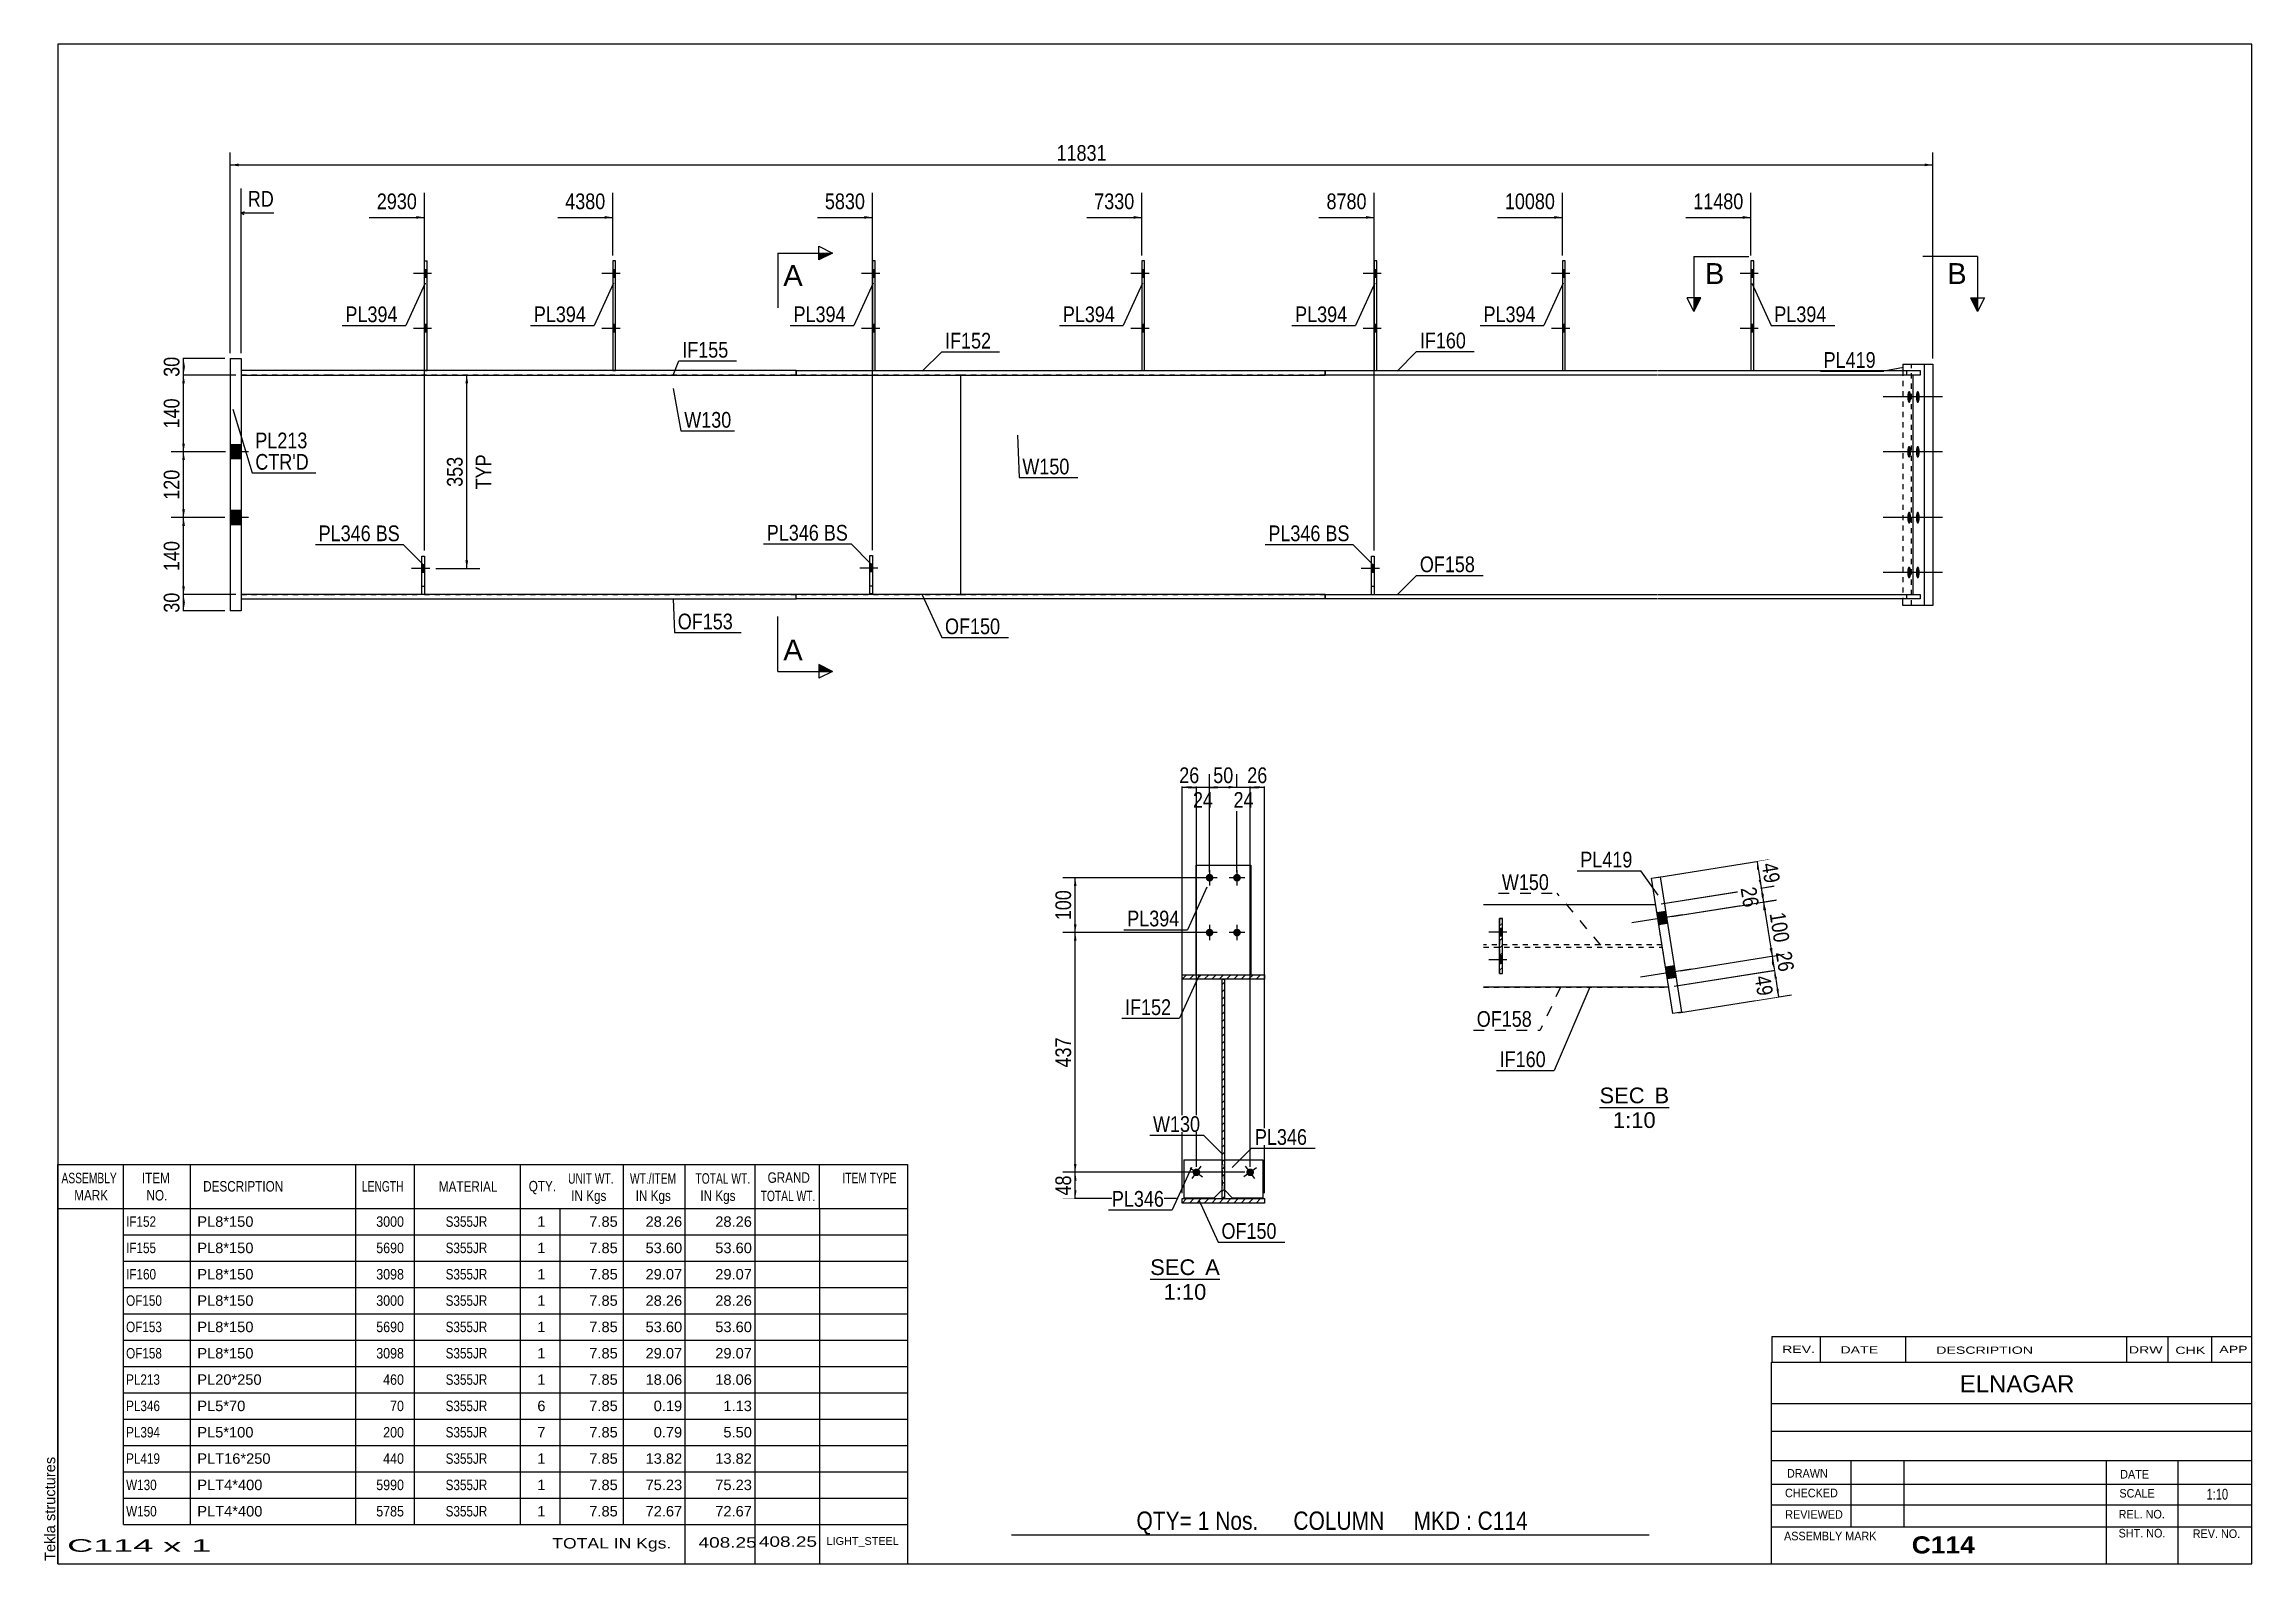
# Model space of a CAD drawing. Header units: millimetres. Extents: x -335 to 67, y -177 to 100.
import ezdxf

# ---------------------------------------------------------------- set-up
doc = ezdxf.new("R2010")
doc.units = ezdxf.units.MM
doc.linetypes.add('DXK_LINE_DOT1', pattern=[1.8814, 0.9407, -0.9407])
doc.linetypes.add('DXK_LINE_DOT2', pattern=[3.9198, 1.9599, -1.9599])
doc.styles.add('Arial', font='ARIAL.TTF', dxfattribs={"height": 0.2})
doc.styles.add('Arial Bold', font='ARIALBD.TTF', dxfattribs={"height": 0.2})
doc.styles.add('Arial Narrow', font='ARIALN.TTF', dxfattribs={"height": 0.2})

# ---------------------------------------------------------------- blocks, each defined once
blk = doc.blocks.new('Unknown-624482607-1210')
at = {"color": 5, "linetype": 'Continuous'}
for p, q in [((67.07, 100.31), (-332.93, 100.31)), ((-332.93, 100.31), (-332.93, -176.69)), ((67.07, -176.69), (67.07, 100.31)), ((-332.93, -176.69), (67.07, -176.69))]:
    blk.add_line(p, q, dxfattribs=at)
at = {"color": 174, "linetype": 'Continuous', "style": 'Arial'}
blk.add_text('Tekla structures', height=1.9102, rotation=90, dxfattribs=at).set_placement((-333.43, -176.19))
blk = doc.blocks.new('Unknown-624482607-12 - 1872')
at = {"color": 1, "linetype": 'Continuous'}
blk.add_line((-133.79, -124.82), (-121.11, -124.82), dxfattribs=at)
at = {"color": 0, "linetype": 'Continuous'}
blk.add_wipeout([(-125.57, -124.07), (-125.57, -121.07), (-133.79, -121.07), (-133.79, -124.07)], dxfattribs=at)
blk.add_wipeout([(-121.11, -124.07), (-121.11, -121.07), (-123.77, -121.07), (-123.77, -124.07)], dxfattribs=at)
blk.add_wipeout([(-123.56, -128.57), (-123.56, -125.57), (-131.34, -125.57), (-131.34, -128.57)], dxfattribs=at)
at = {"color": 136, "linetype": 'Continuous', "style": 'Arial'}
for s, height, p in [('SEC', 2.865, (-133.79, -124.07)), ('A', 2.87, (-123.77, -124.07)), ('1:10', 2.865, (-131.34, -128.57))]:
    blk.add_text(s, height=height, dxfattribs=at).set_placement(p)
blk = doc.blocks.new('Unknown-624482607-13 - 2077')
at = {"color": 1, "linetype": 'Continuous'}
blk.add_line((-51.87, -93.51), (-39.18, -93.51), dxfattribs=at)
at = {"color": 0, "linetype": 'Continuous'}
blk.add_wipeout([(-43.65, -92.76), (-43.65, -89.76), (-51.87, -89.76), (-51.87, -92.76)], dxfattribs=at)
blk.add_wipeout([(-39.18, -92.76), (-39.18, -89.76), (-41.85, -89.76), (-41.85, -92.76)], dxfattribs=at)
blk.add_wipeout([(-41.64, -97.26), (-41.64, -94.26), (-49.42, -94.26), (-49.42, -97.26)], dxfattribs=at)
at = {"color": 136, "linetype": 'Continuous', "style": 'Arial'}
for s, height, p in [('SEC', 2.865, (-51.87, -92.76)), ('B', 2.87, (-41.85, -92.76)), ('1:10', 2.865, (-49.42, -97.26))]:
    blk.add_text(s, height=height, dxfattribs=at).set_placement(p)
blk = doc.blocks.new('Bolt-624482607-1271 - 1262')
at = {"linetype": 'Continuous'}
blk.add_hatch(color=3, dxfattribs=at).paths.add_polyline_path([(-184.4, 4.1), (-184.4, 5.5), (-184.9, 5.5), (-184.9, 4.1)])
at = {"color": 3, "linetype": 'Continuous'}
for p, q in [((-183.45, 4.8), (-186.75, 4.8)), ((-184.4, 5.5), (-184.9, 5.5)), ((-184.4, 4.1), (-184.9, 4.1))]:
    blk.add_line(p, q, dxfattribs=at)
blk = doc.blocks.new('Part-624482607-1450 - 1262')
at = {"color": 2, "linetype": 'Continuous'}
for p, q in [((-101.9, 0), (-75.65, 0)), ((-101.9, 0), (-101.9, -0.8)), ((-75.55, 0), (-41.3, 0)), ((-41.2, 0), (6.57, 0)), ((6.57, 0), (6.57, -0.8)), ((-75.65, -0.8), (-101.9, -0.8)), ((-41.3, -0.8), (-75.55, -0.8)), ((6.57, -0.8), (-41.2, -0.8))]:
    blk.add_line(p, q, dxfattribs=at)
at = {"color": 7, "linetype": 'DXK_LINE_DOT1'}
blk.add_line((4.19, -0.8), (4.19, 0), dxfattribs=at)
blk = doc.blocks.new('Bolt-624482607-1265 - 1262')
at = {"linetype": 'Continuous'}
for points in [[(-23.75, 57.8), (-23.75, 59.2), (-24.25, 59.2), (-24.25, 57.8)], [(-23.75, 57.8), (-23.75, 59.2), (-24.25, 59.2), (-24.25, 57.8)], [(-23.75, 47.8), (-23.75, 49.2), (-24.25, 49.2), (-24.25, 47.8)], [(-23.75, 47.8), (-23.75, 49.2), (-24.25, 49.2), (-24.25, 47.8)]]:
    blk.add_hatch(color=3, dxfattribs=at).paths.add_polyline_path(points)
at = {"color": 3, "linetype": 'Continuous'}
for p, q in [((-22.95, 58.5), (-26.25, 58.5)), ((-22.95, 58.5), (-26.25, 58.5)), ((-23.75, 59.2), (-24.25, 59.2)), ((-23.75, 59.2), (-24.25, 59.2)), ((-23.75, 57.8), (-24.25, 57.8)), ((-23.75, 57.8), (-24.25, 57.8)), ((-22.95, 48.5), (-26.25, 48.5)), ((-22.95, 48.5), (-26.25, 48.5)), ((-23.75, 49.2), (-24.25, 49.2)), ((-23.75, 49.2), (-24.25, 49.2)), ((-23.75, 47.8), (-24.25, 47.8)), ((-23.75, 47.8), (-24.25, 47.8))]:
    blk.add_line(p, q, dxfattribs=at)
blk = doc.blocks.new('Bolt-624482607-1266 - 1262')
at = {"color": 3, "linetype": 'DXK_LINE_DOT2'}
for p, q in [((-92, 4.7), (-95.3, 4.7)), ((-92.95, 5.4), (-93.45, 5.4)), ((-92.95, 4), (-93.45, 4))]:
    blk.add_line(p, q, dxfattribs=at)
blk = doc.blocks.new('Bolt-624482607-1267 - 1262')
at = {"linetype": 'Continuous'}
blk.add_hatch(color=3, dxfattribs=at).paths.add_polyline_path([(-92.95, 4), (-92.95, 5.4), (-93.45, 5.4), (-93.45, 4)])
at = {"color": 3, "linetype": 'Continuous'}
for p, q in [((-92, 4.7), (-95.3, 4.7)), ((-92.95, 5.4), (-93.45, 5.4)), ((-92.95, 4), (-93.45, 4))]:
    blk.add_line(p, q, dxfattribs=at)
blk = doc.blocks.new('Part-624482607-1395 - 1262')
at = {"color": 2, "linetype": 'Continuous'}
for p, q in [((3.42, 42), (3.42, 40.8)), ((3.42, 42), (8.92, 42)), ((7.34, 42), (7.34, -2)), ((8.92, 42), (8.92, -2)), ((3.42, -2), (3.42, -0.8)), ((8.92, -2), (3.42, -2))]:
    blk.add_line(p, q, dxfattribs=at)
at = {"color": 7, "linetype": 'DXK_LINE_DOT1'}
for p, q in [((3.42, 40.8), (3.42, -0.8)), ((5, -2), (5, 42))]:
    blk.add_line(p, q, dxfattribs=at)
blk = doc.blocks.new('Bolt-624482607-1268 - 1262')
at = {"linetype": 'Continuous'}
for points in [[(-92.45, 57.8), (-92.45, 59.2), (-92.95, 59.2), (-92.95, 57.8)], [(-92.45, 57.8), (-92.45, 59.2), (-92.95, 59.2), (-92.95, 57.8)], [(-92.45, 47.8), (-92.45, 49.2), (-92.95, 49.2), (-92.95, 47.8)], [(-92.45, 47.8), (-92.45, 49.2), (-92.95, 49.2), (-92.95, 47.8)]]:
    blk.add_hatch(color=3, dxfattribs=at).paths.add_polyline_path(points)
at = {"color": 3, "linetype": 'Continuous'}
for p, q in [((-91.65, 58.5), (-94.95, 58.5)), ((-91.65, 58.5), (-94.95, 58.5)), ((-92.45, 59.2), (-92.95, 59.2)), ((-92.45, 59.2), (-92.95, 59.2)), ((-92.45, 57.8), (-92.95, 57.8)), ((-92.45, 57.8), (-92.95, 57.8)), ((-91.65, 48.5), (-94.95, 48.5)), ((-91.65, 48.5), (-94.95, 48.5)), ((-92.45, 49.2), (-92.95, 49.2)), ((-92.45, 49.2), (-92.95, 49.2)), ((-92.45, 47.8), (-92.95, 47.8)), ((-92.45, 47.8), (-92.95, 47.8))]:
    blk.add_line(p, q, dxfattribs=at)
blk = doc.blocks.new('Bolt-624482607-1518 - 1262')
at = {"linetype": 'Continuous'}
for points in [[(4.95, 36), (4.94, 35.77), (4.92, 35.55), (4.88, 35.35), (4.83, 35.18), (4.77, 35.05), (4.7, 34.95), (4.63, 34.91), (4.56, 34.91), (4.48, 34.95), (4.42, 35.05), (4.35, 35.18), (4.3, 35.35), (4.27, 35.55), (4.24, 35.77), (4.24, 36), (4.24, 36.23), (4.27, 36.45), (4.3, 36.65), (4.35, 36.82), (4.42, 36.95), (4.48, 37.05), (4.56, 37.09), (4.63, 37.09), (4.7, 37.05), (4.77, 36.95), (4.83, 36.82), (4.88, 36.65), (4.92, 36.45), (4.94, 36.23)], [(6.51, 36), (6.5, 35.77), (6.48, 35.55), (6.44, 35.35), (6.4, 35.18), (6.34, 35.05), (6.27, 34.95), (6.2, 34.91), (6.13, 34.91), (6.06, 34.95), (5.99, 35.05), (5.93, 35.18), (5.88, 35.35), (5.85, 35.55), (5.83, 35.77), (5.82, 36), (5.83, 36.23), (5.85, 36.45), (5.88, 36.65), (5.93, 36.82), (5.99, 36.95), (6.06, 37.05), (6.13, 37.09), (6.2, 37.09), (6.27, 37.05), (6.34, 36.95), (6.4, 36.82), (6.44, 36.65), (6.48, 36.45), (6.5, 36.23)], [(4.95, 26), (4.94, 25.77), (4.92, 25.55), (4.88, 25.35), (4.83, 25.18), (4.77, 25.05), (4.7, 24.95), (4.63, 24.91), (4.56, 24.91), (4.48, 24.95), (4.42, 25.05), (4.35, 25.18), (4.3, 25.35), (4.27, 25.55), (4.24, 25.77), (4.24, 26), (4.24, 26.23), (4.27, 26.45), (4.3, 26.65), (4.35, 26.82), (4.42, 26.95), (4.48, 27.05), (4.56, 27.09), (4.63, 27.09), (4.7, 27.05), (4.77, 26.95), (4.83, 26.82), (4.88, 26.65), (4.92, 26.45), (4.94, 26.23)], [(6.51, 26), (6.5, 25.77), (6.48, 25.55), (6.44, 25.35), (6.4, 25.18), (6.34, 25.05), (6.27, 24.95), (6.2, 24.91), (6.13, 24.91), (6.06, 24.95), (5.99, 25.05), (5.93, 25.18), (5.88, 25.35), (5.85, 25.55), (5.83, 25.77), (5.82, 26), (5.83, 26.23), (5.85, 26.45), (5.88, 26.65), (5.93, 26.82), (5.99, 26.95), (6.06, 27.05), (6.13, 27.09), (6.2, 27.09), (6.27, 27.05), (6.34, 26.95), (6.4, 26.82), (6.44, 26.65), (6.48, 26.45), (6.5, 26.23)], [(4.95, 14), (4.94, 13.77), (4.92, 13.55), (4.88, 13.35), (4.83, 13.18), (4.77, 13.05), (4.7, 12.95), (4.63, 12.91), (4.56, 12.91), (4.48, 12.95), (4.42, 13.05), (4.35, 13.18), (4.3, 13.35), (4.27, 13.55), (4.24, 13.77), (4.24, 14), (4.24, 14.23), (4.27, 14.45), (4.3, 14.65), (4.35, 14.82), (4.42, 14.95), (4.48, 15.05), (4.56, 15.09), (4.63, 15.09), (4.7, 15.05), (4.77, 14.95), (4.83, 14.82), (4.88, 14.65), (4.92, 14.45), (4.94, 14.23)], [(6.51, 14), (6.5, 13.77), (6.48, 13.55), (6.44, 13.35), (6.4, 13.18), (6.34, 13.05), (6.27, 12.95), (6.2, 12.91), (6.13, 12.91), (6.06, 12.95), (5.99, 13.05), (5.93, 13.18), (5.88, 13.35), (5.85, 13.55), (5.83, 13.77), (5.82, 14), (5.83, 14.23), (5.85, 14.45), (5.88, 14.65), (5.93, 14.82), (5.99, 14.95), (6.06, 15.05), (6.13, 15.09), (6.2, 15.09), (6.27, 15.05), (6.34, 14.95), (6.4, 14.82), (6.44, 14.65), (6.48, 14.45), (6.5, 14.23)], [(4.95, 4), (4.94, 3.77), (4.92, 3.55), (4.88, 3.35), (4.83, 3.18), (4.77, 3.05), (4.7, 2.95), (4.63, 2.91), (4.56, 2.91), (4.48, 2.95), (4.42, 3.05), (4.35, 3.18), (4.3, 3.35), (4.27, 3.55), (4.24, 3.77), (4.24, 4), (4.24, 4.23), (4.27, 4.45), (4.3, 4.65), (4.35, 4.82), (4.42, 4.95), (4.48, 5.05), (4.56, 5.09), (4.63, 5.09), (4.7, 5.05), (4.77, 4.95), (4.83, 4.82), (4.88, 4.65), (4.92, 4.45), (4.94, 4.23)], [(6.51, 4), (6.5, 3.77), (6.48, 3.55), (6.44, 3.35), (6.4, 3.18), (6.34, 3.05), (6.27, 2.95), (6.2, 2.91), (6.13, 2.91), (6.06, 2.95), (5.99, 3.05), (5.93, 3.18), (5.88, 3.35), (5.85, 3.55), (5.83, 3.77), (5.82, 4), (5.83, 4.23), (5.85, 4.45), (5.88, 4.65), (5.93, 4.82), (5.99, 4.95), (6.06, 5.05), (6.13, 5.09), (6.2, 5.09), (6.27, 5.05), (6.34, 4.95), (6.4, 4.82), (6.44, 4.65), (6.48, 4.45), (6.5, 4.23)]]:
    blk.add_hatch(color=3, dxfattribs=at).paths.add_polyline_path(points)
at = {"color": 3, "linetype": 'Continuous'}
for p, q in [((9.08, 36), (-0.15, 36)), ((10.65, 36), (1.42, 36)), ((9.08, 26), (-0.15, 26)), ((10.65, 26), (1.42, 26)), ((9.08, 14), (-0.15, 14)), ((10.65, 14), (1.42, 14)), ((9.08, 4), (-0.15, 4)), ((10.65, 4), (1.42, 4))]:
    blk.add_line(p, q, dxfattribs=at)
blk = doc.blocks.new('Bolt-624482607-1269 - 1262')
at = {"linetype": 'Continuous'}
for points in [[(-183.9, 57.8), (-183.9, 59.2), (-184.4, 59.2), (-184.4, 57.8)], [(-183.9, 57.8), (-183.9, 59.2), (-184.4, 59.2), (-184.4, 57.8)], [(-183.9, 47.8), (-183.9, 49.2), (-184.4, 49.2), (-184.4, 47.8)], [(-183.9, 47.8), (-183.9, 49.2), (-184.4, 49.2), (-184.4, 47.8)]]:
    blk.add_hatch(color=3, dxfattribs=at).paths.add_polyline_path(points)
at = {"color": 3, "linetype": 'Continuous'}
for p, q in [((-183.1, 58.5), (-186.4, 58.5)), ((-183.1, 58.5), (-186.4, 58.5)), ((-183.9, 59.2), (-184.4, 59.2)), ((-183.9, 59.2), (-184.4, 59.2)), ((-183.9, 57.8), (-184.4, 57.8)), ((-183.9, 57.8), (-184.4, 57.8)), ((-183.1, 48.5), (-186.4, 48.5)), ((-183.1, 48.5), (-186.4, 48.5)), ((-183.9, 49.2), (-184.4, 49.2)), ((-183.9, 49.2), (-184.4, 49.2)), ((-183.9, 47.8), (-184.4, 47.8)), ((-183.9, 47.8), (-184.4, 47.8))]:
    blk.add_line(p, q, dxfattribs=at)
blk = doc.blocks.new('Bolt-624482607-1270 - 1262')
at = {"color": 3, "linetype": 'DXK_LINE_DOT2'}
for p, q in [((-183.45, 4.8), (-186.75, 4.8)), ((-184.4, 5.5), (-184.9, 5.5)), ((-184.4, 4.1), (-184.9, 4.1))]:
    blk.add_line(p, q, dxfattribs=at)
blk = doc.blocks.new('Part-624482607-1304 - 1262')
at = {"color": 2, "linetype": 'Continuous'}
for p, q in [((-231.25, 60.8), (-231.75, 60.8)), ((-231.75, 60.8), (-231.75, 40.8)), ((-231.25, 40.8), (-231.25, 60.8))]:
    blk.add_line(p, q, dxfattribs=at)
at = {"color": 7, "linetype": 'DXK_LINE_DOT1'}
blk.add_line((-231.75, 40.8), (-231.25, 40.8), dxfattribs=at)
blk = doc.blocks.new('Part-624482607-1544 - 1262')
at = {"color": 7, "linetype": 'DXK_LINE_DOT1'}
for p, q in [((-184.9, 0.1), (-184.9, 7.1)), ((-184.9, 7.1), (-184.4, 7.1)), ((-184.4, 7.1), (-184.4, 0.1)), ((-184.4, 0.1), (-184.9, 0.1))]:
    blk.add_line(p, q, dxfattribs=at)
blk = doc.blocks.new('Bolt-624482607-1305 - 1262')
at = {"linetype": 'Continuous'}
for points in [[(-231.25, 57.8), (-231.25, 59.2), (-231.75, 59.2), (-231.75, 57.8)], [(-231.25, 57.8), (-231.25, 59.2), (-231.75, 59.2), (-231.75, 57.8)], [(-231.25, 47.8), (-231.25, 49.2), (-231.75, 49.2), (-231.75, 47.8)], [(-231.25, 47.8), (-231.25, 49.2), (-231.75, 49.2), (-231.75, 47.8)]]:
    blk.add_hatch(color=3, dxfattribs=at).paths.add_polyline_path(points)
at = {"color": 3, "linetype": 'Continuous'}
for p, q in [((-230.45, 58.5), (-233.75, 58.5)), ((-230.45, 58.5), (-233.75, 58.5)), ((-231.25, 59.2), (-231.75, 59.2)), ((-231.25, 59.2), (-231.75, 59.2)), ((-231.25, 57.8), (-231.75, 57.8)), ((-231.25, 57.8), (-231.75, 57.8)), ((-230.45, 48.5), (-233.75, 48.5)), ((-230.45, 48.5), (-233.75, 48.5)), ((-231.25, 49.2), (-231.75, 49.2)), ((-231.25, 49.2), (-231.75, 49.2)), ((-231.25, 47.8), (-231.75, 47.8)), ((-231.25, 47.8), (-231.75, 47.8))]:
    blk.add_line(p, q, dxfattribs=at)
blk = doc.blocks.new('Bolt-624482607-1619 - 1262')
at = {"linetype": 'Continuous'}
for points in [[(-134.8, 57.8), (-134.8, 59.2), (-135.3, 59.2), (-135.3, 57.8)], [(-134.8, 57.8), (-134.8, 59.2), (-135.3, 59.2), (-135.3, 57.8)], [(-134.8, 47.8), (-134.8, 49.2), (-135.3, 49.2), (-135.3, 47.8)], [(-134.8, 47.8), (-134.8, 49.2), (-135.3, 49.2), (-135.3, 47.8)]]:
    blk.add_hatch(color=3, dxfattribs=at).paths.add_polyline_path(points)
at = {"color": 3, "linetype": 'Continuous'}
for p, q in [((-134, 58.5), (-137.3, 58.5)), ((-134, 58.5), (-137.3, 58.5)), ((-134.8, 59.2), (-135.3, 59.2)), ((-134.8, 59.2), (-135.3, 59.2)), ((-134.8, 57.8), (-135.3, 57.8)), ((-134.8, 57.8), (-135.3, 57.8)), ((-134, 48.5), (-137.3, 48.5)), ((-134, 48.5), (-137.3, 48.5)), ((-134.8, 49.2), (-135.3, 49.2)), ((-134.8, 49.2), (-135.3, 49.2)), ((-134.8, 47.8), (-135.3, 47.8)), ((-134.8, 47.8), (-135.3, 47.8))]:
    blk.add_line(p, q, dxfattribs=at)
blk = doc.blocks.new('Part-624482607-1315 - 1262')
at = {"color": 2, "linetype": 'Continuous'}
for p, q in [((-266.1, 40.8), (-266.1, 60.8)), ((-266.1, 60.8), (-265.6, 60.8)), ((-265.6, 40.8), (-265.6, 60.8))]:
    blk.add_line(p, q, dxfattribs=at)
at = {"color": 7, "linetype": 'DXK_LINE_DOT1'}
blk.add_line((-266.1, 40.8), (-265.6, 40.8), dxfattribs=at)
blk = doc.blocks.new('Bolt-624482607-1316 - 1262')
at = {"linetype": 'Continuous'}
for points in [[(-265.6, 57.8), (-265.6, 59.2), (-266.1, 59.2), (-266.1, 57.8)], [(-265.6, 57.8), (-265.6, 59.2), (-266.1, 59.2), (-266.1, 57.8)], [(-265.6, 47.8), (-265.6, 49.2), (-266.1, 49.2), (-266.1, 47.8)], [(-265.6, 47.8), (-265.6, 49.2), (-266.1, 49.2), (-266.1, 47.8)]]:
    blk.add_hatch(color=3, dxfattribs=at).paths.add_polyline_path(points)
at = {"color": 3, "linetype": 'Continuous'}
for p, q in [((-264.8, 58.5), (-268.1, 58.5)), ((-264.8, 58.5), (-268.1, 58.5)), ((-265.6, 59.2), (-266.1, 59.2)), ((-265.6, 59.2), (-266.1, 59.2)), ((-265.6, 57.8), (-266.1, 57.8)), ((-265.6, 57.8), (-266.1, 57.8)), ((-264.8, 48.5), (-268.1, 48.5)), ((-264.8, 48.5), (-268.1, 48.5)), ((-265.6, 49.2), (-266.1, 49.2)), ((-265.6, 49.2), (-266.1, 49.2)), ((-265.6, 47.8), (-266.1, 47.8)), ((-265.6, 47.8), (-266.1, 47.8))]:
    blk.add_line(p, q, dxfattribs=at)
blk = doc.blocks.new('Bolt-624482607-1317 - 1262')
at = {"linetype": 'Continuous'}
blk.add_hatch(color=3, dxfattribs=at).paths.add_polyline_path([(-266.1, 4), (-266.1, 5.4), (-266.6, 5.4), (-266.6, 4)])
at = {"color": 3, "linetype": 'Continuous'}
for p, q in [((-265.15, 4.7), (-268.45, 4.7)), ((-266.1, 5.4), (-266.6, 5.4)), ((-266.1, 4), (-266.6, 4))]:
    blk.add_line(p, q, dxfattribs=at)
blk = doc.blocks.new('Bolt-624482607-1318 - 1262')
at = {"color": 3, "linetype": 'DXK_LINE_DOT2'}
for p, q in [((-265.15, 4.7), (-268.45, 4.7)), ((-266.1, 5.4), (-266.6, 5.4)), ((-266.1, 4), (-266.6, 4))]:
    blk.add_line(p, q, dxfattribs=at)
blk = doc.blocks.new('Part-624482607-1351 - 1262')
at = {"color": 2, "linetype": 'Continuous'}
for p, q in [((-266.6, 0), (-266.6, 7)), ((-266.6, 7), (-266.1, 7)), ((-266.1, 7), (-266.1, 0))]:
    blk.add_line(p, q, dxfattribs=at)
at = {"color": 7, "linetype": 'DXK_LINE_DOT1'}
for p, q in [((-266.6, 1.5), (-266.1, 1.5)), ((-266.1, 0), (-266.6, 0))]:
    blk.add_line(p, q, dxfattribs=at)
blk = doc.blocks.new('Part-624482607-1373 - 1262')
at = {"color": 7, "linetype": 'DXK_LINE_DOT1'}
for p, q in [((-266.6, 0), (-266.6, 7)), ((-266.6, 7), (-266.1, 7)), ((-266.1, 7), (-266.1, 0))]:
    blk.add_line(p, q, dxfattribs=at)
blk = doc.blocks.new('Part-624482607-1417 - 1262')
at = {"color": 2, "linetype": 'Continuous'}
for p, q in [((-198.35, -0.8), (-198.35, 0)), ((-152.35, 0), (-198.35, 0)), ((-118, 0), (-152.25, 0)), ((-101.9, 0), (-117.9, 0)), ((-101.9, -0.8), (-101.9, 0)), ((-152.35, -0.8), (-198.35, -0.8)), ((-118, -0.8), (-152.25, -0.8)), ((-101.9, -0.8), (-117.9, -0.8))]:
    blk.add_line(p, q, dxfattribs=at)
blk = doc.blocks.new('Part-624482607-1539 - 1262')
at = {"color": 2, "linetype": 'Continuous'}
for p, q in [((-184.9, 0.1), (-184.9, 7.1)), ((-184.9, 7.1), (-184.4, 7.1)), ((-184.4, 7.1), (-184.4, 0.1)), ((-184.4, 0.1), (-184.9, 0.1))]:
    blk.add_line(p, q, dxfattribs=at)
at = {"color": 7, "linetype": 'DXK_LINE_DOT1'}
blk.add_line((-184.9, 1.6), (-184.4, 1.6), dxfattribs=at)
blk = doc.blocks.new('Part-624482607-1449 - 1262')
at = {"color": 2, "linetype": 'Continuous'}
for p, q in [((-283.5, 0), (-299.5, 0)), ((-248.8, 0), (-283.4, 0)), ((-214.45, 0), (-248.7, 0)), ((-198.35, 0), (-214.35, 0)), ((-198.35, -0.8), (-198.35, 0)), ((-299.5, -0.8), (-283.5, -0.8)), ((-283.4, -0.8), (-248.8, -0.8)), ((-248.7, -0.8), (-214.45, -0.8)), ((-214.35, -0.8), (-198.35, -0.8))]:
    blk.add_line(p, q, dxfattribs=at)
at = {"color": 7, "linetype": 'DXK_LINE_DOT1'}
blk.add_line((-299.5, 0), (-299.5, -0.8), dxfattribs=at)
blk = doc.blocks.new('Part-624482607-1613 - 1262')
at = {"color": 2, "linetype": 'Continuous'}
for p, q in [((-198.35, 40.8), (-152.35, 40.8)), ((-198.35, 40.8), (-198.35, 40)), ((-152.25, 40.8), (-118, 40.8)), ((-117.9, 40.8), (-101.9, 40.8)), ((-101.9, 40), (-101.9, 40.8)), ((-198.35, 40), (-152.35, 40)), ((-152.25, 40), (-118, 40)), ((-117.9, 40), (-101.9, 40))]:
    blk.add_line(p, q, dxfattribs=at)
blk = doc.blocks.new('Part-624482607-1549 - 1262')
at = {"color": 2, "linetype": 'Continuous'}
for p, q in [((-183.9, 60.8), (-184.4, 60.8)), ((-184.4, 60.8), (-184.4, 40.8)), ((-183.9, 40.8), (-183.9, 60.8))]:
    blk.add_line(p, q, dxfattribs=at)
at = {"color": 7, "linetype": 'DXK_LINE_DOT1'}
blk.add_line((-184.4, 40.8), (-183.9, 40.8), dxfattribs=at)
blk = doc.blocks.new('Part-624482607-1472 - 1262')
at = {"color": 2, "linetype": 'Continuous'}
for p, q in [((-168.35, 40), (-168.35, 0)), ((5.35, 0), (5.35, 40))]:
    blk.add_line(p, q, dxfattribs=at)
at = {"color": 7, "linetype": 'DXK_LINE_DOT1'}
for p, q in [((-152.35, 40), (-168.35, 40)), ((-118, 40), (-152.25, 40)), ((-75.65, 40), (-117.9, 40)), ((-41.3, 40), (-75.55, 40)), ((5.35, 40), (-41.2, 40)), ((-168.35, 0), (-152.35, 0)), ((-152.25, 0), (-118, 0)), ((-117.9, 0), (-75.65, 0)), ((-75.55, 0), (-41.3, 0)), ((-41.2, 0), (5.35, 0))]:
    blk.add_line(p, q, dxfattribs=at)
blk = doc.blocks.new('Part-624482607-1559 - 1262')
at = {"color": 2, "linetype": 'Continuous'}
for p, q in [((-93.45, 0), (-93.45, 7)), ((-93.45, 7), (-92.95, 7)), ((-92.95, 7), (-92.95, 0))]:
    blk.add_line(p, q, dxfattribs=at)
at = {"color": 7, "linetype": 'DXK_LINE_DOT1'}
blk.add_line((-93.45, 1.5), (-92.95, 1.5), dxfattribs=at)
blk = doc.blocks.new('Part-624482607-1494 - 1262')
at = {"color": 2, "linetype": 'Continuous'}
for p, q in [((-283.5, 40.8), (-299.5, 40.8)), ((-248.8, 40.8), (-283.4, 40.8)), ((-214.45, 40.8), (-248.7, 40.8)), ((-198.35, 40.8), (-214.35, 40.8)), ((-198.35, 40), (-198.35, 40.8)), ((-299.5, 40), (-283.5, 40)), ((-283.4, 40), (-248.8, 40)), ((-248.7, 40), (-214.45, 40)), ((-214.35, 40), (-198.35, 40))]:
    blk.add_line(p, q, dxfattribs=at)
at = {"color": 7, "linetype": 'DXK_LINE_DOT1'}
blk.add_line((-299.5, 40.8), (-299.5, 40), dxfattribs=at)
blk = doc.blocks.new('Part-624482607-1516 - 1262')
at = {"color": 2, "linetype": 'Continuous'}
for p, q in [((-101.9, 40.8), (-75.65, 40.8)), ((-101.9, 40.8), (-101.9, 40)), ((-75.55, 40.8), (-41.3, 40.8)), ((-41.2, 40.8), (6.57, 40.8)), ((6.57, 40.8), (6.57, 40)), ((-75.65, 40), (-101.9, 40)), ((-41.3, 40), (-75.55, 40)), ((6.57, 40), (-41.2, 40))]:
    blk.add_line(p, q, dxfattribs=at)
at = {"color": 7, "linetype": 'DXK_LINE_DOT1'}
blk.add_line((4.19, 40), (4.19, 40.8), dxfattribs=at)
blk = doc.blocks.new('Part-624482607-1564 - 1262')
at = {"color": 7, "linetype": 'DXK_LINE_DOT1'}
for p, q in [((-93.45, 0), (-93.45, 7)), ((-93.45, 7), (-92.95, 7)), ((-92.95, 7), (-92.95, 0))]:
    blk.add_line(p, q, dxfattribs=at)
blk = doc.blocks.new('Bolt-624482607-1517 - 1262')
at = {"linetype": 'Continuous'}
for points in [[(-299.5, 24.7), (-299.5, 27.3), (-301.5, 27.3), (-301.5, 24.7)], [(-299.5, 24.7), (-299.5, 27.3), (-301.5, 27.3), (-301.5, 24.7)], [(-299.5, 12.7), (-299.5, 15.3), (-301.5, 15.3), (-301.5, 12.7)], [(-299.5, 12.7), (-299.5, 15.3), (-301.5, 15.3), (-301.5, 12.7)]]:
    blk.add_hatch(color=3, dxfattribs=at).paths.add_polyline_path(points)
at = {"color": 3, "linetype": 'Continuous'}
for p, q in [((-299.5, 27.3), (-301.5, 27.3)), ((-299.5, 27.3), (-301.5, 27.3)), ((-298.2, 26), (-301.5, 26)), ((-298.2, 26), (-301.5, 26)), ((-299.5, 24.7), (-301.5, 24.7)), ((-299.5, 24.7), (-301.5, 24.7)), ((-299.5, 15.3), (-301.5, 15.3)), ((-299.5, 15.3), (-301.5, 15.3)), ((-298.2, 14), (-301.5, 14)), ((-298.2, 14), (-301.5, 14)), ((-299.5, 12.7), (-301.5, 12.7)), ((-299.5, 12.7), (-301.5, 12.7))]:
    blk.add_line(p, q, dxfattribs=at)
blk = doc.blocks.new('Part-624482607-1534 - 1262')
at = {"color": 7, "linetype": 'DXK_LINE_DOT1'}
for p, q in [((-283.5, 40), (-299.5, 40)), ((-299.5, 40), (-299.5, 0)), ((-248.8, 40), (-283.4, 40)), ((-214.45, 40), (-248.7, 40)), ((-168.35, 40), (-214.35, 40)), ((-299.5, 0), (-283.5, 0)), ((-283.4, 0), (-266.6, 0)), ((-266.1, 0), (-248.8, 0)), ((-248.7, 0), (-214.45, 0)), ((-214.35, 0), (-168.35, 0))]:
    blk.add_line(p, q, dxfattribs=at)
at = {"color": 2, "linetype": 'Continuous'}
blk.add_line((-168.35, 40), (-168.35, 0), dxfattribs=at)
blk = doc.blocks.new('Part-624482607-1618 - 1262')
at = {"color": 2, "linetype": 'Continuous'}
for p, q in [((-134.8, 60.8), (-135.3, 60.8)), ((-135.3, 60.8), (-135.3, 40.8)), ((-134.8, 40.8), (-134.8, 60.8))]:
    blk.add_line(p, q, dxfattribs=at)
at = {"color": 7, "linetype": 'DXK_LINE_DOT1'}
blk.add_line((-135.3, 40.8), (-134.8, 40.8), dxfattribs=at)
blk = doc.blocks.new('Part-624482607-1554 - 1262')
at = {"color": 2, "linetype": 'Continuous'}
for p, q in [((-92.45, 60.8), (-92.95, 60.8)), ((-92.95, 60.8), (-92.95, 40.8)), ((-92.45, 40.8), (-92.45, 60.8))]:
    blk.add_line(p, q, dxfattribs=at)
at = {"color": 7, "linetype": 'DXK_LINE_DOT1'}
blk.add_line((-92.95, 40.8), (-92.45, 40.8), dxfattribs=at)
blk = doc.blocks.new('Part-624482607-1569 - 1262')
at = {"color": 2, "linetype": 'Continuous'}
for p, q in [((-23.75, 60.8), (-24.25, 60.8)), ((-24.25, 60.8), (-24.25, 40.8)), ((-23.75, 40.8), (-23.75, 60.8))]:
    blk.add_line(p, q, dxfattribs=at)
at = {"color": 7, "linetype": 'DXK_LINE_DOT1'}
blk.add_line((-24.25, 40.8), (-23.75, 40.8), dxfattribs=at)
blk = doc.blocks.new('Part-624482607-1591 - 1262')
at = {"color": 2, "linetype": 'Continuous'}
for p, q in [((-301.5, 43), (-299.5, 43)), ((-301.5, 43), (-301.5, -3)), ((-299.5, 43), (-299.5, -3)), ((-299.5, -3), (-301.5, -3))]:
    blk.add_line(p, q, dxfattribs=at)
blk = doc.blocks.new('Part-624482607-4899 - 1262')
at = {"color": 2, "linetype": 'Continuous'}
for p, q in [((-58.1, 60.8), (-58.6, 60.8)), ((-58.6, 60.8), (-58.6, 40.8)), ((-58.1, 40.8), (-58.1, 60.8))]:
    blk.add_line(p, q, dxfattribs=at)
at = {"color": 7, "linetype": 'DXK_LINE_DOT1'}
blk.add_line((-58.6, 40.8), (-58.1, 40.8), dxfattribs=at)
blk = doc.blocks.new('Bolt-624482607-4900 - 1262')
at = {"linetype": 'Continuous'}
for points in [[(-58.1, 57.8), (-58.1, 59.2), (-58.6, 59.2), (-58.6, 57.8)], [(-58.1, 57.8), (-58.1, 59.2), (-58.6, 59.2), (-58.6, 57.8)], [(-58.1, 47.8), (-58.1, 49.2), (-58.6, 49.2), (-58.6, 47.8)], [(-58.1, 47.8), (-58.1, 49.2), (-58.6, 49.2), (-58.6, 47.8)]]:
    blk.add_hatch(color=3, dxfattribs=at).paths.add_polyline_path(points)
at = {"color": 3, "linetype": 'Continuous'}
for p, q in [((-57.3, 58.5), (-60.6, 58.5)), ((-57.3, 58.5), (-60.6, 58.5)), ((-58.1, 59.2), (-58.6, 59.2)), ((-58.1, 59.2), (-58.6, 59.2)), ((-58.1, 57.8), (-58.6, 57.8)), ((-58.1, 57.8), (-58.6, 57.8)), ((-57.3, 48.5), (-60.6, 48.5)), ((-57.3, 48.5), (-60.6, 48.5)), ((-58.1, 49.2), (-58.6, 49.2)), ((-58.1, 49.2), (-58.6, 49.2)), ((-58.1, 47.8), (-58.6, 47.8)), ((-58.1, 47.8), (-58.6, 47.8))]:
    blk.add_line(p, q, dxfattribs=at)
blk = doc.blocks.new('Bolt-624482607-1884 - 1872')
at = {"linetype": 'Continuous'}
blk.add_hatch(color=3, dxfattribs=at).paths.add_polyline_path([(-115.15, -105.91, -1), (-115.97, -104.78, -1)])
at = {"color": 3, "linetype": 'Continuous'}
for p, q in [((-114.43, -104.52), (-116.69, -106.16)), ((-114.73, -106.47), (-116.38, -104.21))]:
    blk.add_line(p, q, dxfattribs=at)
blk = doc.blocks.new('Part-624482607-1893 - 1872')
at = {"linetype": 'Continuous'}
h = blk.add_hatch(dxfattribs=at)
h.set_pattern_fill('', scale=0.3, style=0, pattern_type=0)
h.set_pattern_definition([(45, (-120.658, -110.1415), (-0.67352, 0.67352), [])])
h.paths.add_polyline_path([(-120.66, -70.14), (-120.66, -110.14), (-120.26, -110.14), (-120.26, -70.14)])
at = {"color": 2, "linetype": 'Continuous'}
for p, q in [((-120.66, -110.14), (-120.66, -70.14)), ((-120.66, -70.14), (-120.26, -70.14)), ((-120.26, -70.14), (-120.26, -110.14)), ((-120.26, -110.14), (-120.66, -110.14))]:
    blk.add_line(p, q, dxfattribs=at)
blk = doc.blocks.new('Bolt-624482607-1885 - 1872')
at = {"linetype": 'Continuous'}
blk.add_hatch(color=3, dxfattribs=at).paths.add_polyline_path([(-124.95, -104.78, -1), (-125.77, -105.91, -1)])
at = {"color": 3, "linetype": 'Continuous'}
for p, q in [((-126.49, -104.52), (-124.23, -106.16)), ((-124.53, -104.21), (-126.18, -106.47))]:
    blk.add_line(p, q, dxfattribs=at)
blk = doc.blocks.new('Part-624482607-1950 - 1872')
at = {"linetype": 'Continuous'}
h = blk.add_hatch(dxfattribs=at)
h.set_pattern_fill('', scale=0.3, style=0, pattern_type=0)
h.set_pattern_definition([(45, (-127.958, -110.9415), (-0.67352, 0.67352), [])])
h.paths.add_polyline_path([(-127.96, -110.14), (-127.96, -110.94), (-112.96, -110.94), (-112.96, -110.14)])
at = {"color": 2, "linetype": 'Continuous'}
for p, q in [((-127.96, -110.94), (-127.96, -110.14)), ((-127.96, -110.14), (-112.96, -110.14)), ((-112.96, -110.94), (-127.96, -110.94)), ((-112.96, -110.14), (-112.96, -110.94))]:
    blk.add_line(p, q, dxfattribs=at)
blk = doc.blocks.new('Bolt-624482607-1886 - 1872')
at = {"linetype": 'Continuous'}
for points in [[(-122.26, -51.64, -1), (-123.66, -51.64, -1)], [(-117.26, -51.64, -1), (-118.66, -51.64, -1)], [(-122.26, -61.64, -1), (-123.66, -61.64, -1)], [(-117.26, -61.64, -1), (-118.66, -61.64, -1)]]:
    blk.add_hatch(color=3, dxfattribs=at).paths.add_polyline_path(points)
at = {"color": 3, "linetype": 'Continuous'}
for p, q in [((-121.56, -51.64), (-124.36, -51.64)), ((-122.96, -50.24), (-122.96, -53.04)), ((-116.56, -51.64), (-119.36, -51.64)), ((-117.96, -50.24), (-117.96, -53.04)), ((-122.96, -60.24), (-122.96, -63.04)), ((-117.96, -60.24), (-117.96, -63.04)), ((-121.56, -61.64), (-124.36, -61.64)), ((-116.56, -61.64), (-119.36, -61.64))]:
    blk.add_line(p, q, dxfattribs=at)
blk = doc.blocks.new('Part-624482607-1924 - 1872')
at = {"color": 2, "linetype": 'Continuous'}
for p, q in [((-120.26, -103.04), (-113.26, -103.04)), ((-113.26, -103.04), (-113.26, -110.04)), ((-118.76, -110.04), (-120.26, -108.54)), ((-113.26, -110.04), (-118.76, -110.04))]:
    blk.add_line(p, q, dxfattribs=at)
at = {"color": 7, "linetype": 'DXK_LINE_DOT1'}
blk.add_line((-120.26, -108.54), (-120.26, -103.04), dxfattribs=at)
blk = doc.blocks.new('Part-624482607-1929 - 1872')
at = {"color": 2, "linetype": 'Continuous'}
for p, q in [((-127.66, -103.04), (-120.66, -103.04)), ((-127.66, -103.04), (-127.66, -110.04)), ((-120.66, -108.54), (-122.16, -110.04)), ((-122.16, -110.04), (-127.66, -110.04))]:
    blk.add_line(p, q, dxfattribs=at)
at = {"color": 7, "linetype": 'DXK_LINE_DOT1'}
blk.add_line((-120.66, -103.04), (-120.66, -108.54), dxfattribs=at)
blk = doc.blocks.new('Part-624482607-1934 - 1872')
at = {"color": 2, "linetype": 'Continuous'}
for p, q in [((-125.46, -49.34), (-115.46, -49.34)), ((-125.46, -49.34), (-125.46, -69.34)), ((-115.46, -49.34), (-115.46, -69.34))]:
    blk.add_line(p, q, dxfattribs=at)
at = {"color": 7, "linetype": 'DXK_LINE_DOT1'}
blk.add_line((-125.46, -69.34), (-115.46, -69.34), dxfattribs=at)
blk = doc.blocks.new('Part-624482607-1942 - 1872')
at = {"linetype": 'Continuous'}
h = blk.add_hatch(dxfattribs=at)
h.set_pattern_fill('', scale=0.3, style=0, pattern_type=0)
h.set_pattern_definition([(45, (-127.958, -70.1415), (-0.67352, 0.67352), [])])
h.paths.add_polyline_path([(-127.96, -69.34), (-127.96, -70.14), (-112.96, -70.14), (-112.96, -69.34)])
at = {"color": 2, "linetype": 'Continuous'}
for p, q in [((-127.96, -70.14), (-127.96, -69.34)), ((-127.96, -69.34), (-112.96, -69.34)), ((-112.96, -70.14), (-127.96, -70.14)), ((-112.96, -69.34), (-112.96, -70.14))]:
    blk.add_line(p, q, dxfattribs=at)
blk = doc.blocks.new('Part-624482607-2101 - 2077')
at = {"linetype": 'Continuous'}
h = blk.add_hatch(dxfattribs=at)
h.set_pattern_fill('', scale=0.3, style=0, pattern_type=0)
h.set_pattern_definition([(45, (-70.0689, -59.0753), (-0.67352, 0.67352), [])])
h.paths.add_polyline_path([(-69.57, -59.08), (-70.07, -59.08), (-70.07, -69.08), (-69.57, -69.08)])
at = {"color": 7, "linetype": 'DXK_LINE_DOT1'}
for p, q in [((-69.57, -59.08), (-70.07, -59.08)), ((-70.07, -59.08), (-70.07, -69.08)), ((-69.57, -69.08), (-69.57, -59.08)), ((-70.07, -69.08), (-69.57, -69.08))]:
    blk.add_line(p, q, dxfattribs=at)
at = {"color": 2, "linetype": 'Continuous'}
for p, q in [((-70.07, -69.08), (-70.07, -59.08)), ((-70.07, -59.08), (-69.57, -59.08)), ((-69.57, -69.08), (-69.57, -59.08)), ((-70.07, -69.08), (-69.57, -69.08))]:
    blk.add_line(p, q, dxfattribs=at)
blk = doc.blocks.new('Part-624482607-2145 - 2077')
at = {"color": 7, "linetype": 'DXK_LINE_DOT1'}
for p, q in [((-41.63, -56.58), (-73, -56.58)), ((-73, -71.58), (-39.25, -71.58))]:
    blk.add_line(p, q, dxfattribs=at)
blk = doc.blocks.new('Bolt-624482607-2081 - 2077')
at = {"linetype": 'Continuous'}
for points in [[(-39.47, -59.97), (-39.82, -57.8), (-41.4, -58.05), (-41.05, -60.22)], [(-39.47, -59.97), (-39.82, -57.8), (-41.4, -58.05), (-41.05, -60.22)], [(-39.47, -59.97), (-39.82, -57.8), (-41.4, -58.05), (-41.05, -60.22)], [(-39.47, -59.97), (-39.82, -57.8), (-41.4, -58.05), (-41.05, -60.22)], [(-37.9, -69.85), (-38.25, -67.68), (-39.83, -67.93), (-39.48, -70.1)], [(-37.9, -69.85), (-38.25, -67.68), (-39.83, -67.93), (-39.48, -70.1)], [(-37.9, -69.85), (-38.25, -67.68), (-39.83, -67.93), (-39.48, -70.1)], [(-37.9, -69.85), (-38.25, -67.68), (-39.83, -67.93), (-39.48, -70.1)]]:
    blk.add_hatch(color=3, dxfattribs=at).paths.add_polyline_path(points)
at = {"color": 3, "linetype": 'Continuous'}
for p, q in [((-36.74, -58.42), (-45.97, -59.89)), ((-36.74, -58.42), (-45.97, -59.89)), ((-36.74, -58.42), (-45.97, -59.89)), ((-36.74, -58.42), (-45.97, -59.89)), ((-39.82, -57.8), (-41.4, -58.05)), ((-39.82, -57.8), (-41.4, -58.05)), ((-39.82, -57.8), (-41.4, -58.05)), ((-39.82, -57.8), (-41.4, -58.05)), ((-39.47, -59.97), (-41.05, -60.22)), ((-39.47, -59.97), (-41.05, -60.22)), ((-39.47, -59.97), (-41.05, -60.22)), ((-39.47, -59.97), (-41.05, -60.22)), ((-35.17, -68.3), (-44.4, -69.77)), ((-35.17, -68.3), (-44.4, -69.77)), ((-35.17, -68.3), (-44.4, -69.77)), ((-35.17, -68.3), (-44.4, -69.77)), ((-38.25, -67.68), (-39.83, -67.93)), ((-38.25, -67.68), (-39.83, -67.93)), ((-38.25, -67.68), (-39.83, -67.93)), ((-38.25, -67.68), (-39.83, -67.93)), ((-37.9, -69.85), (-39.48, -70.1)), ((-37.9, -69.85), (-39.48, -70.1)), ((-37.9, -69.85), (-39.48, -70.1)), ((-37.9, -69.85), (-39.48, -70.1))]:
    blk.add_line(p, q, dxfattribs=at)
blk = doc.blocks.new('Bolt-624482607-2082 - 2077')
at = {"linetype": 'Continuous'}
for points in [[(-69.57, -62.28), (-69.57, -60.88), (-70.07, -60.88), (-70.07, -62.28)], [(-69.57, -67.28), (-69.57, -65.88), (-70.07, -65.88), (-70.07, -67.28)]]:
    blk.add_hatch(color=3, dxfattribs=at).paths.add_polyline_path(points)
at = {"color": 3, "linetype": 'Continuous'}
for p, q in [((-68.77, -61.58), (-72.07, -61.58)), ((-69.57, -60.88), (-70.07, -60.88)), ((-69.57, -62.28), (-70.07, -62.28)), ((-68.77, -66.58), (-72.07, -66.58)), ((-69.57, -65.88), (-70.07, -65.88)), ((-69.57, -67.28), (-70.07, -67.28))]:
    blk.add_line(p, q, dxfattribs=at)
blk = doc.blocks.new('Part-624482607-2116 - 2077')
at = {"color": 2, "linetype": 'Continuous'}
for p, q in [((-41.63, -56.58), (-73, -56.58)), ((-39.25, -71.58), (-73, -71.58))]:
    blk.add_line(p, q, dxfattribs=at)
at = {"color": 7, "linetype": 'DXK_LINE_DOT1'}
blk.add_line((-39.25, -71.58), (-41.63, -56.58), dxfattribs=at)
blk = doc.blocks.new('Part-624482607-2100 - 2077')
at = {"color": 2, "linetype": 'Continuous'}
for p, q in [((-42.4, -51.73), (-40.82, -51.48)), ((-38.48, -76.42), (-42.4, -51.73)), ((-40.82, -51.48), (-36.9, -76.17)), ((-36.9, -76.17), (-38.48, -76.42))]:
    blk.add_line(p, q, dxfattribs=at)
blk = doc.blocks.new('Part-624482607-2123 - 2077')
at = {"color": 7, "linetype": 'DXK_LINE_DOT1'}
for p, q in [((-40.47, -63.88), (-73, -63.88)), ((-73, -64.28), (-40.47, -64.28)), ((-40.47, -64.28), (-40.47, -63.88))]:
    blk.add_line(p, q, dxfattribs=at)
blk = doc.blocks.new('StraightDimension-624482607-5626 - 1262')
at = {"linetype": 'Continuous'}
blk.add_hatch(color=7, dxfattribs=at).paths.add_polyline_path([(-60.1, 68.98), (-58.6, 68.73), (-60.1, 68.48)])
at = {"color": 7, "linetype": 'Continuous'}
for p, q in [((-58.6, 61.8), (-58.6, 73.23)), ((-70.49, 68.73), (-58.6, 68.73))]:
    blk.add_line(p, q, dxfattribs=at)
at = {"color": 0}
blk.add_wipeout([(-59.38, 69.63), (-59.38, 73.83), (-69.72, 73.83), (-69.72, 69.63)], dxfattribs=at)
at = {"color": 3, "style": 'Arial Narrow'}
blk.add_text('10080', height=2.863, dxfattribs=at).set_placement((-69.12, 70.23))
blk = doc.blocks.new('StraightDimension-624482607-1639 - 1262')
at = {"linetype": 'Continuous'}
for points in [[(-310.28, 12.5), (-310.03, 14), (-309.78, 12.5)], [(-309.78, 1.5), (-310.03, 0), (-310.28, 1.5)]]:
    blk.add_hatch(color=7, dxfattribs=at).paths.add_polyline_path(points)
at = {"color": 7, "linetype": 'Continuous'}
for p, q in [((-302.5, 14), (-312.28, 14)), ((-310.03, 0), (-310.03, 14)), ((-300.5, 0), (-312.28, 0))]:
    blk.add_line(p, q, dxfattribs=at)
at = {"color": 0}
blk.add_wipeout([(-310.18, 10.34), (-314.38, 10.34), (-314.38, 3.66), (-310.18, 3.66)], dxfattribs=at)
at = {"color": 3, "style": 'Arial Narrow'}
blk.add_text('140', height=2.863, rotation=90.0002, dxfattribs=at).set_placement((-310.78, 4.26))
blk = doc.blocks.new('StraightDimension-624482607-1658 - 1262')
at = {"linetype": 'Continuous'}
for points in [[(-310.28, 24.5), (-310.03, 26), (-309.78, 24.5)], [(-309.78, 15.5), (-310.03, 14), (-310.28, 15.5)]]:
    blk.add_hatch(color=7, dxfattribs=at).paths.add_polyline_path(points)
at = {"color": 7, "linetype": 'Continuous'}
for p, q in [((-302.35, 26), (-312.28, 26)), ((-310.03, 14), (-310.03, 26)), ((-302.5, 14), (-312.28, 14))]:
    blk.add_line(p, q, dxfattribs=at)
at = {"color": 0}
blk.add_wipeout([(-310.18, 23.34), (-314.38, 23.34), (-314.38, 16.66), (-310.18, 16.66)], dxfattribs=at)
at = {"color": 3, "style": 'Arial Narrow'}
blk.add_text('120', height=2.863, rotation=90.0002, dxfattribs=at).set_placement((-310.78, 17.26))
blk = doc.blocks.new('StraightDimension-624482607-1671 - 1262')
at = {"linetype": 'Continuous'}
for points in [[(-310.28, 38.5), (-310.03, 40), (-309.78, 38.5)], [(-309.78, 27.5), (-310.03, 26), (-310.28, 27.5)]]:
    blk.add_hatch(color=7, dxfattribs=at).paths.add_polyline_path(points)
at = {"color": 7, "linetype": 'Continuous'}
for p, q in [((-300.5, 40), (-312.28, 40)), ((-310.03, 26), (-310.03, 40)), ((-302.35, 26), (-312.28, 26))]:
    blk.add_line(p, q, dxfattribs=at)
at = {"color": 0}
blk.add_wipeout([(-310.18, 36.34), (-314.38, 36.34), (-314.38, 29.66), (-310.18, 29.66)], dxfattribs=at)
at = {"color": 3, "style": 'Arial Narrow'}
blk.add_text('140', height=2.863, rotation=90.0002, dxfattribs=at).set_placement((-310.78, 30.26))
blk = doc.blocks.new('StraightDimension-624482607-1679 - 1262')
at = {"linetype": 'Continuous'}
for points in [[(-310.28, 41.5), (-310.03, 43), (-309.78, 41.5)], [(-309.78, 41.5), (-310.03, 40), (-310.28, 41.5)]]:
    blk.add_hatch(color=7, dxfattribs=at).paths.add_polyline_path(points)
at = {"color": 7, "linetype": 'Continuous'}
for p, q in [((-302.5, 43), (-312.28, 43)), ((-310.03, 40), (-310.03, 43)), ((-300.5, 40), (-312.28, 40))]:
    blk.add_line(p, q, dxfattribs=at)
at = {"color": 0}
blk.add_wipeout([(-310.18, 43.93), (-314.38, 43.93), (-314.38, 39.07), (-310.18, 39.07)], dxfattribs=at)
at = {"color": 3, "style": 'Arial Narrow'}
blk.add_text('30', height=2.863, rotation=90.0002, dxfattribs=at).set_placement((-310.78, 39.67))
blk = doc.blocks.new('StraightDimension-624482607-1687 - 1262')
at = {"linetype": 'Continuous'}
for points in [[(-310.28, -1.5), (-310.03, 0), (-309.78, -1.5)], [(-309.78, -1.5), (-310.03, -3), (-310.28, -1.5)]]:
    blk.add_hatch(color=7, dxfattribs=at).paths.add_polyline_path(points)
at = {"color": 7, "linetype": 'Continuous'}
for p, q in [((-300.5, 0), (-312.28, 0)), ((-310.03, -3), (-310.03, 0)), ((-302.5, -3), (-312.28, -3))]:
    blk.add_line(p, q, dxfattribs=at)
at = {"color": 0}
blk.add_wipeout([(-310.18, 0.93), (-314.38, 0.93), (-314.38, -3.93), (-310.18, -3.93)], dxfattribs=at)
at = {"color": 3, "style": 'Arial Narrow'}
blk.add_text('30', height=2.863, rotation=90.0002, dxfattribs=at).set_placement((-310.78, -3.33))
blk = doc.blocks.new('StraightDimension-624482607-1697 - 1262')
at = {"linetype": 'Continuous'}
for points in [[(-258.64, 38.5), (-258.39, 40), (-258.14, 38.5)], [(-258.14, 6.2), (-258.39, 4.7), (-258.64, 6.2)]]:
    blk.add_hatch(color=7, dxfattribs=at).paths.add_polyline_path(points)
at = {"color": 7, "linetype": 'Continuous'}
for p, q in [((-264.03, 40), (-255.99, 40)), ((-258.39, 4.7), (-258.39, 40)), ((-264.03, 4.7), (-255.99, 4.7))]:
    blk.add_line(p, q, dxfattribs=at)
at = {"color": 0}
blk.add_wipeout([(-258.54, 25.69), (-262.74, 25.69), (-262.74, 19.01), (-258.54, 19.01)], dxfattribs=at)
at = {"color": 0, "linetype": 'Continuous'}
blk.add_wipeout([(-253.29, 26.14), (-257.49, 26.14), (-257.49, 18.56), (-253.29, 18.56)], dxfattribs=at)
at = {"color": 3, "style": 'Arial Narrow'}
blk.add_text('353', height=2.863, rotation=90.0002, dxfattribs=at).set_placement((-259.14, 19.61))
at = {"color": 3, "linetype": 'Continuous', "style": 'Arial Narrow'}
blk.add_text('TYP', height=2.863, rotation=90.0002, dxfattribs=at).set_placement((-253.89, 19.16))
blk = doc.blocks.new('StraightDimension-624482607-5625 - 1262')
at = {"linetype": 'Continuous'}
blk.add_hatch(color=7, dxfattribs=at).paths.add_polyline_path([(-25.75, 68.98), (-24.25, 68.73), (-25.75, 68.48)])
at = {"color": 7, "linetype": 'Continuous'}
for p, q in [((-24.25, 61.8), (-24.25, 73.23)), ((-36.14, 68.73), (-24.25, 68.73))]:
    blk.add_line(p, q, dxfattribs=at)
at = {"color": 0}
blk.add_wipeout([(-25.03, 69.63), (-25.03, 73.83), (-35.37, 73.83), (-35.37, 69.63)], dxfattribs=at)
at = {"color": 3, "style": 'Arial Narrow'}
blk.add_text('11480', height=2.863, dxfattribs=at).set_placement((-34.77, 70.23))
blk = doc.blocks.new('StraightDimension-624482607-5627 - 1262')
at = {"linetype": 'Continuous'}
blk.add_hatch(color=7, dxfattribs=at).paths.add_polyline_path([(-94.45, 68.98), (-92.95, 68.73), (-94.45, 68.48)])
at = {"color": 7, "linetype": 'Continuous'}
for p, q in [((-92.95, 8), (-92.95, 73.23)), ((-103.01, 68.73), (-92.95, 68.73))]:
    blk.add_line(p, q, dxfattribs=at)
at = {"color": 0}
blk.add_wipeout([(-93.73, 69.63), (-93.73, 73.83), (-102.24, 73.83), (-102.24, 69.63)], dxfattribs=at)
at = {"color": 3, "style": 'Arial Narrow'}
blk.add_text('8780', height=2.863, dxfattribs=at).set_placement((-101.64, 70.23))
blk = doc.blocks.new('StraightDimension-624482607-5628 - 1262')
at = {"linetype": 'Continuous'}
blk.add_hatch(color=7, dxfattribs=at).paths.add_polyline_path([(-136.8, 68.98), (-135.3, 68.73), (-136.8, 68.48)])
at = {"color": 7, "linetype": 'Continuous'}
for p, q in [((-135.3, 61.8), (-135.3, 73.23)), ((-145.36, 68.73), (-135.3, 68.73))]:
    blk.add_line(p, q, dxfattribs=at)
at = {"color": 0}
blk.add_wipeout([(-136.08, 69.63), (-136.08, 73.83), (-144.59, 73.83), (-144.59, 69.63)], dxfattribs=at)
at = {"color": 3, "style": 'Arial Narrow'}
blk.add_text('7330', height=2.863, dxfattribs=at).set_placement((-143.99, 70.23))
blk = doc.blocks.new('StraightDimension-624482607-5629 - 1262')
at = {"linetype": 'Continuous'}
blk.add_hatch(color=7, dxfattribs=at).paths.add_polyline_path([(-185.9, 68.98), (-184.4, 68.73), (-185.9, 68.48)])
at = {"color": 7, "linetype": 'Continuous'}
for p, q in [((-184.4, 8.1), (-184.4, 73.23)), ((-194.46, 68.73), (-184.4, 68.73))]:
    blk.add_line(p, q, dxfattribs=at)
at = {"color": 0}
blk.add_wipeout([(-185.18, 69.63), (-185.18, 73.83), (-193.69, 73.83), (-193.69, 69.63)], dxfattribs=at)
at = {"color": 3, "style": 'Arial Narrow'}
blk.add_text('5830', height=2.863, dxfattribs=at).set_placement((-193.09, 70.23))
blk = doc.blocks.new('StraightDimension-624482607-5630 - 1262')
at = {"linetype": 'Continuous'}
blk.add_hatch(color=7, dxfattribs=at).paths.add_polyline_path([(-233.25, 68.98), (-231.75, 68.73), (-233.25, 68.48)])
at = {"color": 7, "linetype": 'Continuous'}
for p, q in [((-231.75, 61.8), (-231.75, 73.23)), ((-241.81, 68.73), (-231.75, 68.73))]:
    blk.add_line(p, q, dxfattribs=at)
at = {"color": 0}
blk.add_wipeout([(-232.53, 69.63), (-232.53, 73.83), (-241.04, 73.83), (-241.04, 69.63)], dxfattribs=at)
at = {"color": 3, "style": 'Arial Narrow'}
blk.add_text('4380', height=2.863, dxfattribs=at).set_placement((-240.44, 70.23))
blk = doc.blocks.new('StraightDimension-624482607-5631 - 1262')
at = {"linetype": 'Continuous'}
blk.add_hatch(color=7, dxfattribs=at).paths.add_polyline_path([(-267.6, 68.98), (-266.1, 68.73), (-267.6, 68.48)])
at = {"color": 7, "linetype": 'Continuous'}
for p, q in [((-266.1, 8), (-266.1, 73.23)), ((-276.16, 68.73), (-266.1, 68.73))]:
    blk.add_line(p, q, dxfattribs=at)
at = {"color": 0, "linetype": 'Continuous'}
blk.add_wipeout([(-292.97, 70.08), (-292.97, 74.28), (-298.91, 74.28), (-298.91, 70.08)], dxfattribs=at)
at = {"color": 7, "linetype": 'Continuous'}
for p, q in [((-299.5, 44), (-299.5, 73.98)), ((-299, 69.73), (-299.5, 69.48)), ((-299, 69.23), (-299.5, 69.48)), ((-293.57, 69.48), (-299.5, 69.48))]:
    blk.add_line(p, q, dxfattribs=at)
at = {"color": 3, "linetype": 'Continuous', "style": 'Arial Narrow'}
blk.add_text('RD', height=2.863, dxfattribs=at).set_placement((-298.31, 70.68))
at = {"color": 0}
blk.add_wipeout([(-266.88, 69.63), (-266.88, 73.83), (-275.39, 73.83), (-275.39, 69.63)], dxfattribs=at)
at = {"color": 3, "style": 'Arial Narrow'}
blk.add_text('2930', height=2.863, dxfattribs=at).set_placement((-274.79, 70.23))
blk = doc.blocks.new('StraightDimension-624482607-5716 - 1262')
at = {"linetype": 'Continuous'}
for points in [[(-300, 78.05), (-301.5, 78.3), (-300, 78.55)], [(7.42, 78.55), (8.92, 78.3), (7.42, 78.05)]]:
    blk.add_hatch(color=7, dxfattribs=at).paths.add_polyline_path(points)
at = {"color": 7, "linetype": 'Continuous'}
for p, q in [((-301.5, 44), (-301.5, 80.55)), ((8.92, 43), (8.92, 80.55)), ((-301.5, 78.3), (8.92, 78.3))]:
    blk.add_line(p, q, dxfattribs=at)
at = {"color": 0}
blk.add_wipeout([(-141.12, 78.45), (-141.12, 82.65), (-151.46, 82.65), (-151.46, 78.45)], dxfattribs=at)
at = {"color": 3, "style": 'Arial Narrow'}
blk.add_text('11831', height=2.863, dxfattribs=at).set_placement((-150.86, 79.05))
blk = doc.blocks.new('StraightDimension-624482607-2017 - 1872')
at = {"linetype": 'Continuous'}
for points in [[(-126.86, -34.89), (-125.36, -35.14), (-126.86, -35.39)], [(-121.46, -35.39), (-122.96, -35.14), (-121.46, -34.89)]]:
    blk.add_hatch(color=7, dxfattribs=at).paths.add_polyline_path(points)
at = {"color": 7, "linetype": 'Continuous'}
for p, q in [((-125.36, -104.34), (-125.36, -32.74)), ((-125.36, -35.14), (-122.96, -35.14)), ((-122.96, -50.64), (-122.96, -32.74))]:
    blk.add_line(p, q, dxfattribs=at)
at = {"color": 0}
blk.add_wipeout([(-121.73, -39.49), (-121.73, -35.29), (-126.59, -35.29), (-126.59, -39.49)], dxfattribs=at)
at = {"color": 3, "style": 'Arial Narrow'}
blk.add_text('24', height=2.863, dxfattribs=at).set_placement((-125.99, -38.89))
blk = doc.blocks.new('StraightDimension-624482607-1958 - 1872')
at = {"linetype": 'Continuous'}
for points in [[(-147.71, -106.84), (-147.46, -105.34), (-147.21, -106.84)], [(-147.21, -108.64), (-147.46, -110.14), (-147.71, -108.64)]]:
    blk.add_hatch(color=7, dxfattribs=at).paths.add_polyline_path(points)
at = {"color": 7, "linetype": 'Continuous'}
for p, q in [((-116.56, -105.34), (-149.71, -105.34)), ((-147.46, -110.14), (-147.46, -105.34)), ((-128.96, -110.14), (-149.71, -110.14))]:
    blk.add_line(p, q, dxfattribs=at)
at = {"color": 0}
blk.add_wipeout([(-147.61, -105.31), (-151.81, -105.31), (-151.81, -110.17), (-147.61, -110.17)], dxfattribs=at)
at = {"color": 3, "style": 'Arial Narrow'}
blk.add_text('48', height=2.863, rotation=90.0002, dxfattribs=at).set_placement((-148.21, -109.57))
blk = doc.blocks.new('StraightDimension-624482607-1974 - 1872')
at = {"linetype": 'Continuous'}
for points in [[(-147.71, -63.14), (-147.46, -61.64), (-147.21, -63.14)], [(-147.21, -103.84), (-147.46, -105.34), (-147.71, -103.84)]]:
    blk.add_hatch(color=7, dxfattribs=at).paths.add_polyline_path(points)
at = {"color": 7, "linetype": 'Continuous'}
for p, q in [((-123.96, -61.64), (-149.71, -61.64)), ((-147.46, -105.34), (-147.46, -61.64)), ((-116.56, -105.34), (-149.71, -105.34))]:
    blk.add_line(p, q, dxfattribs=at)
at = {"color": 0}
blk.add_wipeout([(-147.61, -80.15), (-151.81, -80.15), (-151.81, -86.83), (-147.61, -86.83)], dxfattribs=at)
at = {"color": 3, "style": 'Arial Narrow'}
blk.add_text('437', height=2.863, rotation=90.0002, dxfattribs=at).set_placement((-148.21, -86.23))
blk = doc.blocks.new('StraightDimension-624482607-1990 - 1872')
at = {"linetype": 'Continuous'}
for points in [[(-147.71, -53.14), (-147.46, -51.64), (-147.21, -53.14)], [(-147.21, -60.14), (-147.46, -61.64), (-147.71, -60.14)]]:
    blk.add_hatch(color=7, dxfattribs=at).paths.add_polyline_path(points)
at = {"color": 7, "linetype": 'Continuous'}
for p, q in [((-123.96, -51.64), (-149.71, -51.64)), ((-147.46, -61.64), (-147.46, -51.64)), ((-123.96, -61.64), (-149.71, -61.64))]:
    blk.add_line(p, q, dxfattribs=at)
at = {"color": 0}
blk.add_wipeout([(-147.61, -53.3), (-151.81, -53.3), (-151.81, -59.98), (-147.61, -59.98)], dxfattribs=at)
at = {"color": 3, "style": 'Arial Narrow'}
blk.add_text('100', height=2.863, rotation=90.0002, dxfattribs=at).set_placement((-148.21, -59.38))
blk = doc.blocks.new('StraightDimension-624482607-2001 - 1872')
at = {"linetype": 'Continuous'}
for points in [[(-126.46, -35.39), (-127.96, -35.14), (-126.46, -34.89)], [(-126.86, -34.89), (-125.36, -35.14), (-126.86, -35.39)]]:
    blk.add_hatch(color=7, dxfattribs=at).paths.add_polyline_path(points)
at = {"color": 7, "linetype": 'Continuous'}
for p, q in [((-127.96, -109.14), (-127.96, -32.89)), ((-127.96, -35.14), (-125.36, -35.14)), ((-125.36, -104.34), (-125.36, -32.89))]:
    blk.add_line(p, q, dxfattribs=at)
at = {"color": 0}
blk.add_wipeout([(-124.23, -34.99), (-124.23, -30.79), (-129.09, -30.79), (-129.09, -34.99)], dxfattribs=at)
at = {"color": 3, "style": 'Arial Narrow'}
blk.add_text('26', height=2.863, dxfattribs=at).set_placement((-128.49, -34.39))
blk = doc.blocks.new('StraightDimension-624482607-2033 - 1872')
at = {"linetype": 'Continuous'}
for points in [[(-121.46, -35.39), (-122.96, -35.14), (-121.46, -34.89)], [(-119.46, -34.89), (-117.96, -35.14), (-119.46, -35.39)]]:
    blk.add_hatch(color=7, dxfattribs=at).paths.add_polyline_path(points)
at = {"color": 7, "linetype": 'Continuous'}
for p, q in [((-122.96, -50.64), (-122.96, -32.89)), ((-122.96, -35.14), (-117.96, -35.14)), ((-117.96, -50.64), (-117.96, -32.89))]:
    blk.add_line(p, q, dxfattribs=at)
at = {"color": 0}
blk.add_wipeout([(-118.03, -34.99), (-118.03, -30.79), (-122.89, -30.79), (-122.89, -34.99)], dxfattribs=at)
at = {"color": 3, "style": 'Arial Narrow'}
blk.add_text('50', height=2.863, dxfattribs=at).set_placement((-122.29, -34.39))
blk = doc.blocks.new('StraightDimension-624482607-2043 - 1872')
at = {"linetype": 'Continuous'}
for points in [[(-119.46, -34.89), (-117.96, -35.14), (-119.46, -35.39)], [(-114.06, -35.39), (-115.56, -35.14), (-114.06, -34.89)]]:
    blk.add_hatch(color=7, dxfattribs=at).paths.add_polyline_path(points)
at = {"color": 7, "linetype": 'Continuous'}
for p, q in [((-117.96, -50.64), (-117.96, -32.74)), ((-117.96, -35.14), (-115.56, -35.14)), ((-115.56, -104.34), (-115.56, -32.74))]:
    blk.add_line(p, q, dxfattribs=at)
at = {"color": 0}
blk.add_wipeout([(-114.33, -39.49), (-114.33, -35.29), (-119.19, -35.29), (-119.19, -39.49)], dxfattribs=at)
at = {"color": 3, "style": 'Arial Narrow'}
blk.add_text('24', height=2.863, dxfattribs=at).set_placement((-118.59, -38.89))
blk = doc.blocks.new('StraightDimension-624482607-2059 - 1872')
at = {"linetype": 'Continuous'}
for points in [[(-114.06, -35.39), (-115.56, -35.14), (-114.06, -34.89)], [(-114.46, -34.89), (-112.96, -35.14), (-114.46, -35.39)]]:
    blk.add_hatch(color=7, dxfattribs=at).paths.add_polyline_path(points)
at = {"color": 7, "linetype": 'Continuous'}
for p, q in [((-115.56, -104.34), (-115.56, -32.89)), ((-115.56, -35.14), (-112.96, -35.14)), ((-112.96, -109.14), (-112.96, -32.89))]:
    blk.add_line(p, q, dxfattribs=at)
at = {"color": 0}
blk.add_wipeout([(-111.83, -34.99), (-111.83, -30.79), (-116.69, -30.79), (-116.69, -34.99)], dxfattribs=at)
at = {"color": 3, "style": 'Arial Narrow'}
blk.add_text('26', height=2.863, dxfattribs=at).set_placement((-116.09, -34.39))
blk = doc.blocks.new('StraightDimension-624482607-4754 - 2077')
at = {"linetype": 'Continuous'}
for points in [[(-23.16, -50.19), (-23.14, -48.67), (-22.66, -50.11)], [(-22.36, -51.99), (-22.37, -53.51), (-22.86, -52.07)]]:
    blk.add_hatch(color=7, dxfattribs=at).paths.add_polyline_path(points)
at = {"color": 7, "linetype": 'Continuous'}
for p, q in [((-41.42, -51.57), (-20.92, -48.31)), ((-23.14, -48.67), (-22.37, -53.51)), ((-40.65, -56.42), (-20.15, -53.16))]:
    blk.add_line(p, q, dxfattribs=at)
at = {"color": 0}
blk.add_wipeout([(-22.23, -53.46), (-18.08, -52.81), (-18.84, -48.01), (-22.99, -48.67)], dxfattribs=at)
at = {"color": 3, "style": 'Arial Narrow'}
blk.add_text('49', height=2.863, rotation=-80.9647, dxfattribs=at).set_placement((-22.31, -49.17))
blk = doc.blocks.new('StraightDimension-624482607-4753 - 2077')
at = {"linetype": 'Continuous'}
for points in [[(-21.96, -54.55), (-21.97, -56.07), (-22.45, -54.63)], [(-22.39, -55.03), (-22.37, -53.51), (-21.89, -54.95)]]:
    blk.add_hatch(color=7, dxfattribs=at).paths.add_polyline_path(points)
at = {"color": 7, "linetype": 'Continuous'}
for p, q in [((-40.65, -56.42), (-20, -53.14)), ((-38.66, -58.73), (-19.6, -55.7)), ((-22.37, -53.51), (-21.97, -56.07))]:
    blk.add_line(p, q, dxfattribs=at)
at = {"color": 0}
blk.add_wipeout([(-26.08, -57.87), (-21.94, -57.22), (-22.7, -52.42), (-26.85, -53.08)], dxfattribs=at)
at = {"color": 3, "style": 'Arial Narrow'}
blk.add_text('26', height=2.863, rotation=-80.9647, dxfattribs=at).set_placement((-26.16, -53.58))
blk = doc.blocks.new('StraightDimension-624482607-4750 - 2077')
at = {"linetype": 'Continuous'}
for points in [[(-20, -70.03), (-19.99, -68.51), (-19.51, -69.95)], [(-19.21, -71.84), (-19.22, -73.36), (-19.7, -71.92)]]:
    blk.add_hatch(color=7, dxfattribs=at).paths.add_polyline_path(points)
at = {"color": 7, "linetype": 'Continuous'}
for p, q in [((-38.26, -71.42), (-17.62, -68.14)), ((-19.99, -68.51), (-19.22, -73.36)), ((-37.49, -76.26), (-16.85, -72.98))]:
    blk.add_line(p, q, dxfattribs=at)
at = {"color": 0}
blk.add_wipeout([(-23.52, -74.02), (-19.37, -73.36), (-20.13, -68.56), (-24.28, -69.22)], dxfattribs=at)
at = {"color": 3, "style": 'Arial Narrow'}
blk.add_text('49', height=2.863, rotation=-80.9647, dxfattribs=at).set_placement((-23.59, -69.72))
blk = doc.blocks.new('StraightDimension-624482607-4751 - 2077')
at = {"linetype": 'Continuous'}
for points in [[(-19.98, -66.99), (-19.99, -68.51), (-20.47, -67.07)], [(-20.41, -67.47), (-20.4, -65.95), (-19.91, -67.39)]]:
    blk.add_hatch(color=7, dxfattribs=at).paths.add_polyline_path(points)
at = {"color": 7, "linetype": 'Continuous'}
for p, q in [((-38.26, -71.42), (-17.77, -68.16)), ((-37.09, -68.6), (-18.17, -65.6)), ((-20.4, -65.95), (-19.99, -68.51))]:
    blk.add_line(p, q, dxfattribs=at)
at = {"color": 0}
blk.add_wipeout([(-19.66, -69.61), (-15.52, -68.95), (-16.28, -64.15), (-20.43, -64.81)], dxfattribs=at)
at = {"color": 3, "style": 'Arial Narrow'}
blk.add_text('26', height=2.863, rotation=-80.9647, dxfattribs=at).set_placement((-19.74, -65.31))
blk = doc.blocks.new('StraightDimension-624482607-4752 - 2077')
at = {"linetype": 'Continuous'}
for points in [[(-21.98, -57.6), (-21.97, -56.07), (-21.48, -57.52)], [(-20.38, -64.43), (-20.4, -65.95), (-20.88, -64.51)]]:
    blk.add_hatch(color=7, dxfattribs=at).paths.add_polyline_path(points)
at = {"color": 7, "linetype": 'Continuous'}
for p, q in [((-38.66, -58.73), (-19.74, -55.72)), ((-21.97, -56.07), (-20.4, -65.95)), ((-37.09, -68.6), (-18.17, -65.6))]:
    blk.add_line(p, q, dxfattribs=at)
at = {"color": 0}
blk.add_wipeout([(-20.51, -64.29), (-16.36, -63.63), (-17.41, -57.03), (-21.56, -57.69)], dxfattribs=at)
at = {"color": 3, "style": 'Arial Narrow'}
blk.add_text('100', height=2.863, rotation=-80.9647, dxfattribs=at).set_placement((-20.87, -58.19))
blk = doc.blocks.new('CBS_BOM-624482607-5740')
at = {"color": 7, "linetype": 'Continuous'}
for p, q in [((-332.96, -111.92), (-332.96, -103.92)), ((-332.96, -103.92), (-178.04, -103.92)), ((-320.96, -111.92), (-320.96, -103.92)), ((-308.77, -111.92), (-308.77, -103.92)), ((-278.61, -111.92), (-278.61, -103.92)), ((-267.93, -111.92), (-267.93, -103.92)), ((-248.61, -111.92), (-248.61, -103.92)), ((-229.81, -111.92), (-229.81, -103.92)), ((-218.6, -111.92), (-218.6, -103.92)), ((-205.81, -111.92), (-205.81, -103.92)), ((-194.06, -111.92), (-194.06, -103.92)), ((-178.04, -103.92), (-178.04, -111.91)), ((-332.96, -111.92), (-178.04, -111.92)), ((-332.96, -116.72), (-332.96, -111.92)), ((-320.96, -116.72), (-320.96, -111.92)), ((-308.77, -116.72), (-308.77, -111.92)), ((-278.61, -116.72), (-278.61, -111.92)), ((-267.93, -116.72), (-267.93, -111.92)), ((-248.61, -116.72), (-248.61, -111.92)), ((-241.35, -116.72), (-241.35, -111.92)), ((-229.81, -116.72), (-229.81, -111.92)), ((-218.6, -116.72), (-218.6, -111.92)), ((-205.81, -116.72), (-205.81, -111.92)), ((-194.04, -116.72), (-194.04, -111.92)), ((-178.04, -111.92), (-178.04, -116.72)), ((-332.96, -121.52), (-332.96, -116.72)), ((-320.96, -116.72), (-178.04, -116.72)), ((-320.96, -121.52), (-320.96, -116.72)), ((-308.77, -121.52), (-308.77, -116.72)), ((-278.61, -121.52), (-278.61, -116.72)), ((-267.93, -121.52), (-267.93, -116.72)), ((-248.61, -121.52), (-248.61, -116.72)), ((-241.35, -121.52), (-241.35, -116.72)), ((-229.81, -121.52), (-229.81, -116.72)), ((-218.6, -121.52), (-218.6, -116.72)), ((-205.81, -121.52), (-205.81, -116.72)), ((-194.04, -121.52), (-194.04, -116.72)), ((-178.04, -116.72), (-178.04, -121.52)), ((-332.96, -126.32), (-332.96, -121.52)), ((-320.96, -121.52), (-178.04, -121.52)), ((-320.96, -126.32), (-320.96, -121.52)), ((-308.77, -126.32), (-308.77, -121.52)), ((-278.61, -126.32), (-278.61, -121.52)), ((-267.93, -126.32), (-267.93, -121.52)), ((-248.61, -126.32), (-248.61, -121.52)), ((-241.35, -126.32), (-241.35, -121.52)), ((-229.81, -126.32), (-229.81, -121.52)), ((-218.6, -126.32), (-218.6, -121.52)), ((-205.81, -126.32), (-205.81, -121.52)), ((-194.04, -126.32), (-194.04, -121.52)), ((-178.04, -121.52), (-178.04, -126.32)), ((-332.96, -131.12), (-332.96, -126.32)), ((-320.96, -126.32), (-178.04, -126.32)), ((-320.96, -131.12), (-320.96, -126.32)), ((-308.77, -131.12), (-308.77, -126.32)), ((-278.61, -131.12), (-278.61, -126.32)), ((-267.93, -131.12), (-267.93, -126.32)), ((-248.61, -131.12), (-248.61, -126.32)), ((-241.35, -131.12), (-241.35, -126.32)), ((-229.81, -131.12), (-229.81, -126.32)), ((-218.6, -131.12), (-218.6, -126.32)), ((-205.81, -131.12), (-205.81, -126.32)), ((-194.04, -131.12), (-194.04, -126.32)), ((-178.04, -126.32), (-178.04, -131.12)), ((-332.96, -135.92), (-332.96, -131.12)), ((-320.96, -131.12), (-178.04, -131.12)), ((-320.96, -135.92), (-320.96, -131.12)), ((-308.77, -135.92), (-308.77, -131.12)), ((-278.61, -135.92), (-278.61, -131.12)), ((-267.93, -135.92), (-267.93, -131.12)), ((-248.61, -135.92), (-248.61, -131.12)), ((-241.35, -135.92), (-241.35, -131.12)), ((-229.81, -135.92), (-229.81, -131.12)), ((-218.6, -135.92), (-218.6, -131.12)), ((-205.81, -135.92), (-205.81, -131.12)), ((-194.04, -135.92), (-194.04, -131.12)), ((-178.04, -131.12), (-178.04, -135.92)), ((-332.96, -140.72), (-332.96, -135.92)), ((-320.96, -135.92), (-178.04, -135.92)), ((-320.96, -140.72), (-320.96, -135.92)), ((-308.77, -140.72), (-308.77, -135.92)), ((-278.61, -140.72), (-278.61, -135.92)), ((-267.93, -140.72), (-267.93, -135.92)), ((-248.61, -140.72), (-248.61, -135.92)), ((-241.35, -140.72), (-241.35, -135.92)), ((-229.81, -140.72), (-229.81, -135.92)), ((-218.6, -140.72), (-218.6, -135.92)), ((-205.81, -140.72), (-205.81, -135.92)), ((-194.04, -140.72), (-194.04, -135.92)), ((-178.04, -135.92), (-178.04, -140.72)), ((-332.96, -145.52), (-332.96, -140.72)), ((-320.96, -140.72), (-178.04, -140.72)), ((-320.96, -145.52), (-320.96, -140.72)), ((-308.77, -145.52), (-308.77, -140.72)), ((-278.61, -145.52), (-278.61, -140.72)), ((-267.93, -145.52), (-267.93, -140.72)), ((-248.61, -145.52), (-248.61, -140.72)), ((-241.35, -145.52), (-241.35, -140.72)), ((-229.81, -145.52), (-229.81, -140.72)), ((-218.6, -145.52), (-218.6, -140.72)), ((-205.81, -145.52), (-205.81, -140.72)), ((-194.04, -145.52), (-194.04, -140.72)), ((-178.04, -140.72), (-178.04, -145.52)), ((-332.96, -150.32), (-332.96, -145.52)), ((-320.96, -145.52), (-178.04, -145.52)), ((-320.96, -150.32), (-320.96, -145.52)), ((-308.77, -150.32), (-308.77, -145.52)), ((-278.61, -150.32), (-278.61, -145.52)), ((-267.93, -150.32), (-267.93, -145.52)), ((-248.61, -150.32), (-248.61, -145.52)), ((-241.35, -150.32), (-241.35, -145.52)), ((-229.81, -150.32), (-229.81, -145.52)), ((-218.6, -150.32), (-218.6, -145.52)), ((-205.81, -150.32), (-205.81, -145.52)), ((-194.04, -150.32), (-194.04, -145.52)), ((-178.04, -145.52), (-178.04, -150.32)), ((-332.96, -155.12), (-332.96, -150.32)), ((-320.96, -150.32), (-178.04, -150.32)), ((-320.96, -155.12), (-320.96, -150.32)), ((-308.77, -155.12), (-308.77, -150.32)), ((-278.61, -155.12), (-278.61, -150.32)), ((-267.93, -155.12), (-267.93, -150.32)), ((-248.61, -155.12), (-248.61, -150.32)), ((-241.35, -155.12), (-241.35, -150.32)), ((-229.81, -155.12), (-229.81, -150.32)), ((-218.6, -155.12), (-218.6, -150.32)), ((-205.81, -155.12), (-205.81, -150.32)), ((-194.04, -155.12), (-194.04, -150.32)), ((-178.04, -150.32), (-178.04, -155.12)), ((-332.96, -159.92), (-332.96, -155.12)), ((-320.96, -155.12), (-178.04, -155.12)), ((-320.96, -159.92), (-320.96, -155.12)), ((-308.77, -159.92), (-308.77, -155.12)), ((-278.61, -159.92), (-278.61, -155.12)), ((-267.93, -159.92), (-267.93, -155.12)), ((-248.61, -159.92), (-248.61, -155.12)), ((-241.35, -159.92), (-241.35, -155.12)), ((-229.81, -159.92), (-229.81, -155.12)), ((-218.6, -159.92), (-218.6, -155.12)), ((-205.81, -159.92), (-205.81, -155.12)), ((-194.04, -159.92), (-194.04, -155.12)), ((-178.04, -155.12), (-178.04, -159.92)), ((-332.96, -164.72), (-332.96, -159.92)), ((-320.96, -159.92), (-178.04, -159.92)), ((-320.96, -164.72), (-320.96, -159.92)), ((-308.77, -164.72), (-308.77, -159.92)), ((-278.61, -164.72), (-278.61, -159.92)), ((-267.93, -164.72), (-267.93, -159.92)), ((-248.61, -164.72), (-248.61, -159.92)), ((-241.35, -164.72), (-241.35, -159.92)), ((-229.81, -164.72), (-229.81, -159.92)), ((-218.6, -164.72), (-218.6, -159.92)), ((-205.81, -164.72), (-205.81, -159.92)), ((-194.04, -164.72), (-194.04, -159.92)), ((-178.04, -159.92), (-178.04, -164.72)), ((-332.96, -169.52), (-332.96, -164.72)), ((-320.96, -164.72), (-178.04, -164.72)), ((-320.96, -169.52), (-320.96, -164.72)), ((-308.77, -169.52), (-308.77, -164.72)), ((-278.61, -169.52), (-278.61, -164.72)), ((-267.93, -169.52), (-267.93, -164.72)), ((-248.61, -169.52), (-248.61, -164.72)), ((-241.35, -169.52), (-241.35, -164.72)), ((-229.81, -169.52), (-229.81, -164.72)), ((-218.6, -169.52), (-218.6, -164.72)), ((-205.81, -169.52), (-205.81, -164.72)), ((-194.04, -169.52), (-194.04, -164.72)), ((-178.04, -164.72), (-178.04, -169.52)), ((-332.96, -176.72), (-332.96, -169.54)), ((-320.96, -169.52), (-178.04, -169.52)), ((-218.6, -176.72), (-218.6, -169.54)), ((-205.81, -176.72), (-205.81, -169.54)), ((-194, -176.72), (-194, -169.54)), ((-178.04, -169.52), (-178.04, -176.72)), ((-332.96, -176.72), (-178.04, -176.72))]:
    blk.add_line(p, q, dxfattribs=at)
at = {"color": 3, "linetype": 'Continuous', "style": 'Arial'}
for s, height, width, p in [('ASSEMBLY', 1.91, 0.7, (-332.28, -107.34)), ('MARK', 1.91, 0.8, (-329.96, -110.48)), ('ITEM', 1.91, 0.8, (-317.63, -107.34)), ('NO.', 1.91, 0.8, (-316.78, -110.48)), ('DESCRIPTION', 1.9102, 0.8, (-306.45, -108.85)), ('LENGTH', 1.91, 0.7, (-277.5, -108.85)), ('MATERIAL', 1.91, 0.8, (-263.48, -108.89)), ('QTY.', 1.91, 0.8, (-247.09, -108.82)), ('UNIT WT.', 1.91, 0.7, (-239.92, -107.42)), ('IN Kgs', 1.91, 0.8, (-239.34, -110.56)), ('WT./ITEM', 1.91, 0.7, (-228.63, -107.42)), ('IN Kgs', 1.91, 0.8, (-227.59, -110.56)), ('TOTAL WT.', 1.91, 0.7, (-216.69, -107.42)), ('IN Kgs', 1.91, 0.8, (-215.8, -110.56)), ('TOTAL WT.', 1.91, 0.7, (-204.8, -110.6)), ('GRAND', 1.91, 0.8, (-203.54, -107.26)), ('ITEM TYPE', 1.91, 0.7, (-189.9, -107.34))]:
    blk.add_text(s, height=height, dxfattribs=dict(at, width=width)).set_placement(p)
at = {"color": 7, "linetype": 'Continuous', "style": 'Arial'}
for s, width, p in [('IF152', 0.8, (-320.5, -115.28)), ('3000', 0.85, (-274.89, -115.28)), ('S355JR', 0.8, (-262.24, -115.28)), ('IF155', 0.8, (-320.5, -120.08)), ('5690', 0.85, (-274.89, -120.08)), ('S355JR', 0.8, (-262.24, -120.08)), ('IF160', 0.8, (-320.5, -124.88)), ('3098', 0.85, (-274.89, -124.88)), ('S355JR', 0.8, (-262.24, -124.88)), ('OF150', 0.8, (-320.5, -129.68)), ('3000', 0.85, (-274.89, -129.68)), ('S355JR', 0.8, (-262.24, -129.68)), ('OF153', 0.8, (-320.5, -134.48)), ('5690', 0.85, (-274.89, -134.48)), ('S355JR', 0.8, (-262.24, -134.48)), ('OF158', 0.8, (-320.5, -139.28)), ('3098', 0.85, (-274.89, -139.28)), ('S355JR', 0.8, (-262.24, -139.28)), ('PL213', 0.8, (-320.5, -144.08)), ('460', 0.85, (-273.63, -144.08)), ('S355JR', 0.8, (-262.24, -144.08)), ('PL346', 0.8, (-320.5, -148.88)), ('70', 0.85, (-272.37, -148.88)), ('S355JR', 0.8, (-262.24, -148.88)), ('PL394', 0.8, (-320.5, -153.68)), ('200', 0.85, (-273.63, -153.68)), ('S355JR', 0.8, (-262.24, -153.68)), ('PL419', 0.8, (-320.5, -158.48)), ('440', 0.85, (-273.63, -158.48)), ('S355JR', 0.8, (-262.24, -158.48)), ('W130', 0.8, (-320.5, -163.28)), ('5990', 0.85, (-274.89, -163.28)), ('S355JR', 0.8, (-262.24, -163.28)), ('W150', 0.8, (-320.5, -168.08)), ('5785', 0.85, (-274.89, -168.08)), ('S355JR', 0.8, (-262.24, -168.08))]:
    blk.add_text(s, height=1.91, dxfattribs=dict(at, width=width)).set_placement(p)
for s, p in [('PL8*150', (-307.52, -115.28)), ('1', (-245.52, -115.28)), ('7.85', (-236.05, -115.28)), ('28.26', (-225.79, -115.28)), ('28.26', (-213.08, -115.28)), ('PL8*150', (-307.52, -120.08)), ('1', (-245.52, -120.08)), ('7.85', (-236.05, -120.08)), ('53.60', (-225.79, -120.08)), ('53.60', (-213.08, -120.08)), ('PL8*150', (-307.52, -124.88)), ('1', (-245.52, -124.88)), ('7.85', (-236.05, -124.88)), ('29.07', (-225.79, -124.88)), ('29.07', (-213.08, -124.88)), ('PL8*150', (-307.52, -129.68)), ('1', (-245.52, -129.68)), ('7.85', (-236.05, -129.68)), ('28.26', (-225.79, -129.68)), ('28.26', (-213.08, -129.68)), ('PL8*150', (-307.52, -134.48)), ('1', (-245.52, -134.48)), ('7.85', (-236.05, -134.48)), ('53.60', (-225.79, -134.48)), ('53.60', (-213.08, -134.48)), ('PL8*150', (-307.52, -139.28)), ('1', (-245.52, -139.28)), ('7.85', (-236.05, -139.28)), ('29.07', (-225.79, -139.28)), ('29.07', (-213.08, -139.28)), ('PL20*250', (-307.52, -144.08)), ('1', (-245.52, -144.08)), ('7.85', (-236.05, -144.08)), ('18.06', (-225.79, -144.08)), ('18.06', (-213.08, -144.08)), ('PL5*70', (-307.52, -148.88)), ('6', (-245.52, -148.88)), ('7.85', (-236.05, -148.88)), ('0.19', (-224.31, -148.88)), ('1.13', (-211.6, -148.88)), ('PL5*100', (-307.52, -153.68)), ('7', (-245.52, -153.68)), ('7.85', (-236.05, -153.68)), ('0.79', (-224.31, -153.68)), ('5.50', (-211.6, -153.68)), ('PLT16*250', (-307.52, -158.48)), ('1', (-245.52, -158.48)), ('7.85', (-236.05, -158.48)), ('13.82', (-225.79, -158.48)), ('13.82', (-213.08, -158.48)), ('PLT4*400', (-307.52, -163.28)), ('1', (-245.52, -163.28)), ('7.85', (-236.05, -163.28)), ('75.23', (-225.79, -163.28)), ('75.23', (-213.08, -163.28)), ('PLT4*400', (-307.52, -168.08)), ('1', (-245.52, -168.08)), ('7.85', (-236.05, -168.08)), ('72.67', (-225.79, -168.08)), ('72.67', (-213.08, -168.08))]:
    blk.add_text(s, height=1.91, dxfattribs=at).set_placement(p)
at = {"color": 6, "linetype": 'Continuous', "style": 'Arial'}
for s, height, width, p in [('C114 x 1', 2.292, 2.05, (-331.24, -174.52)), ('TOTAL IN Kgs.', 1.9102, 1.2, (-242.8, -173.92)), ('408.25', 1.91, 1.3, (-216.14, -173.77)), ('408.25', 1.91, 1.3, (-205.14, -173.61))]:
    blk.add_text(s, height=height, dxfattribs=dict(at, width=width)).set_placement(p)
blk.add_text('LIGHT_STEEL', height=1.4135, dxfattribs=at).set_placement((-192.79, -173.26))
blk = doc.blocks.new('CBS_CALLOFF-624482607-5741')
at = {"color": 7, "linetype": 'Continuous'}
blk.add_line((-159.05, -171.42), (-42.82, -171.44), dxfattribs=at)
at = {"color": 3, "linetype": 'Continuous', "style": 'Arial Narrow'}
blk.add_text('QTY= 1 Nos.      COLUMN     MKD : C114', height=3.3405, dxfattribs=at).set_placement((-136.29, -170.52))
blk = doc.blocks.new('CBS_NAME_BLOG-624482607-5742')
at = {"color": 7, "linetype": 'Continuous'}
for p, q in [((-20.52, -139.93), (67, -139.93)), ((-20.52, -176.64), (-20.52, -139.94)), ((-20.52, -147.47), (67, -147.47)), ((-20.45, -152.52), (67.07, -152.52)), ((-20.52, -157.9), (67, -157.9)), ((-6, -170), (-6, -157.9)), ((3.69, -169.98), (3.69, -157.91)), ((40.6, -176.64), (40.6, -157.91)), ((53.65, -176.64), (53.65, -157.9)), ((-20.51, -162.2), (67.07, -162.18)), ((-20.52, -165.94), (67, -165.94)), ((-20.52, -169.99), (67, -169.99)), ((-20.52, -176.69), (67.07, -176.69))]:
    blk.add_line(p, q, dxfattribs=at)
at = {"color": 3, "linetype": 'Continuous', "style": 'Arial'}
blk.add_text('ELNAGAR', height=3.133, dxfattribs=at).set_placement((13.8, -145.46))
at = {"color": 3, "linetype": 'Continuous'}
for s, height, style, width, p in [('DRAWN', 1.566, 'Arial', 0.9, (-17.69, -161)), ('DATE', 1.566, 'Arial', 0.9, (43.07, -161.17)), ('CHECKED', 1.566, 'Arial', 0.9, (-18.04, -164.58)), ('SCALE', 1.566, 'Arial', 0.9, (42.92, -164.64)), ('1:10', 1.957, 'Arial Narrow', 0.9, (58.81, -165)), ('REVIEWED', 1.566, 'Arial', 0.9, (-18, -168.5)), ('REL. NO.', 1.566, 'Arial', 0.9, (42.78, -168.45)), ('ASSEMBLY MARK', 1.5663, 'Arial', 0.9, (-18.22, -172.43)), ('C114', 3.131, 'Arial Bold', 1.1, (5.06, -174.83)), ('SHT. NO.', 1.566, 'Arial', 0.9, (42.78, -171.91)), ('REV. NO.', 1.566, 'Arial', 0.9, (56.3, -172))]:
    blk.add_text(s, height=height, dxfattribs=dict(at, style=style, width=width)).set_placement(p)
blk = doc.blocks.new('CBS_REVISION-624482607-5743')
at = {"color": 7, "linetype": 'Continuous'}
for p, q in [((-20.44, -135.3), (67.06, -135.3)), ((-20.44, -135.3), (-20.44, -139.93)), ((-11.64, -135.3), (-11.64, -139.93)), ((3.95, -135.3), (3.95, -139.87)), ((44.21, -135.3), (44.21, -139.93)), ((51.75, -135.3), (51.75, -139.93)), ((59.7, -135.3), (59.7, -139.93)), ((-20.44, -139.93), (67.06, -139.93))]:
    blk.add_line(p, q, dxfattribs=at)
at = {"color": 7, "style": 'Arial Narrow', "width": 1.7}
for s, height, p in [('REV.', 1.326, (-18.58, -138.26)), ('DATE', 1.326, (-7.95, -138.37)), ('DESCRIPTION', 1.3257, (9.53, -138.43)), ('DRW', 1.326, (44.64, -138.37)), ('CHK', 1.326, (53.13, -138.46)), ('APP', 1.326, (61.13, -138.3))]:
    blk.add_text(s, height=height, dxfattribs=at).set_placement(p)
blk = doc.blocks.new('Mark-624482607-1512 - 1262')
at = {"color": 0}
blk.add_wipeout([(-76.21, 44.86), (-76.21, 47.86), (-84.62, 47.86), (-84.62, 44.86)], dxfattribs=at)
blk.add_wipeout([(-76.21, 44.86), (-76.21, 47.86), (-84.62, 47.86), (-84.62, 44.86)], dxfattribs=at)
at = {"color": 7, "linetype": 'Continuous'}
for p, q in [((-88.75, 40.72), (-85.22, 44.26)), ((-85.22, 44.26), (-74.71, 44.26))]:
    blk.add_line(p, q, dxfattribs=at)
at = {"color": 3, "style": 'Arial Narrow'}
blk.add_text('IF160', height=2.863, dxfattribs=at).set_placement((-84.62, 44.86))
blk = doc.blocks.new('Mark-624482607-1299 - 1262')
at = {"color": 0}
blk.add_wipeout([(-236.66, 49.64), (-236.66, 52.64), (-246.16, 52.64), (-246.16, 49.64)], dxfattribs=at)
blk.add_wipeout([(-236.66, 49.64), (-236.66, 52.64), (-246.16, 52.64), (-246.16, 49.64)], dxfattribs=at)
at = {"color": 7, "linetype": 'Continuous'}
for p in [(-231.62, 56.77), (-246.76, 49.04)]:
    blk.add_line(p, (-235.16, 49.04), dxfattribs=at)
at = {"color": 3, "style": 'Arial Narrow'}
blk.add_text('PL394', height=2.863, dxfattribs=at).set_placement((-246.16, 49.64))
blk = doc.blocks.new('Mark-624482607-1311 - 1262')
at = {"color": 0}
blk.add_wipeout([(-271.01, 49.64), (-271.01, 52.64), (-280.51, 52.64), (-280.51, 49.64)], dxfattribs=at)
blk.add_wipeout([(-271.01, 49.64), (-271.01, 52.64), (-280.51, 52.64), (-280.51, 49.64)], dxfattribs=at)
at = {"color": 7, "linetype": 'Continuous'}
for p in [(-265.97, 56.77), (-281.11, 49.04)]:
    blk.add_line(p, (-269.51, 49.04), dxfattribs=at)
at = {"color": 3, "style": 'Arial Narrow'}
blk.add_text('PL394', height=2.863, dxfattribs=at).set_placement((-280.51, 49.64))
blk = doc.blocks.new('Mark-624482607-1445 - 1262')
at = {"color": 0}
blk.add_wipeout([(-209.87, -6.36), (-209.87, -3.36), (-219.92, -3.36), (-219.92, -6.36)], dxfattribs=at)
blk.add_wipeout([(-209.87, -6.36), (-209.87, -3.36), (-219.92, -3.36), (-219.92, -6.36)], dxfattribs=at)
at = {"color": 7, "linetype": 'Continuous'}
for p, q in [((-220.74, -0.8), (-220.52, -6.96)), ((-220.52, -6.96), (-208.37, -6.96))]:
    blk.add_line(p, q, dxfattribs=at)
at = {"color": 3, "style": 'Arial Narrow'}
blk.add_text('OF153', height=2.863, dxfattribs=at).set_placement((-219.92, -6.36))
blk = doc.blocks.new('Mark-624482607-1391 - 1262')
at = {"color": 0}
blk.add_wipeout([(-1.5, 41.31), (-1.5, 44.31), (-11, 44.31), (-11, 41.31)], dxfattribs=at)
blk.add_wipeout([(-1.5, 41.31), (-1.5, 44.31), (-11, 44.31), (-11, 41.31)], dxfattribs=at)
at = {"color": 7, "linetype": 'Continuous'}
for p in [(-11.6, 40.71), (3.54, 41.38)]:
    blk.add_line(p, (0, 40.71), dxfattribs=at)
at = {"color": 3, "style": 'Arial Narrow'}
blk.add_text('PL419', height=2.863, dxfattribs=at).set_placement((-11, 41.31))
blk = doc.blocks.new('Mark-624482607-1413 - 1262')
at = {"color": 0}
blk.add_wipeout([(-161.14, -7.24), (-161.14, -4.24), (-171.19, -4.24), (-171.19, -7.24)], dxfattribs=at)
blk.add_wipeout([(-161.14, -7.24), (-161.14, -4.24), (-171.19, -4.24), (-171.19, -7.24)], dxfattribs=at)
at = {"color": 7, "linetype": 'Continuous'}
for p, q in [((-175.33, -0.1), (-171.79, -7.84)), ((-171.79, -7.84), (-159.64, -7.84))]:
    blk.add_line(p, q, dxfattribs=at)
at = {"color": 3, "style": 'Arial Narrow'}
blk.add_text('OF150', height=2.863, dxfattribs=at).set_placement((-171.19, -7.24))
blk = doc.blocks.new('SectionMark-624482607-1831 - 1262')
at = {"linetype": 'Continuous'}
for points in [[(-34.66, 54.08), (-33.41, 54.08), (-34.66, 51.58)], [(15.83, 54.08), (17.08, 54.08), (17.08, 51.58)]]:
    blk.add_hatch(color=30, dxfattribs=at).paths.add_polyline_path(points)
at = {"color": 30, "linetype": 'Continuous'}
for p, q in [((-34.66, 51.58), (-35.91, 54.08)), ((-33.41, 54.08), (-35.91, 54.08)), ((-34.66, 51.58), (-33.41, 54.08)), ((15.83, 54.08), (18.33, 54.08)), ((17.08, 51.58), (15.83, 54.08)), ((18.33, 54.08), (17.08, 51.58))]:
    blk.add_line(p, q, dxfattribs=at)
at = {"color": 0, "linetype": 'Continuous'}
for points in [[(-29.1, 56.58), (-29.1, 60.58), (-32.66, 60.58), (-32.66, 56.58)], [(15.08, 56.58), (15.08, 60.58), (11.52, 60.58), (11.52, 56.58)]]:
    blk.add_wipeout(points, dxfattribs=at)
at = {"color": 30, "linetype": 'Continuous'}
for p, q in [((-34.66, 61.58), (-24.66, 61.58)), ((-34.66, 61.58), (-34.66, 51.58)), ((17.08, 61.58), (7.08, 61.58)), ((17.08, 61.58), (17.08, 51.58))]:
    blk.add_line(p, q, dxfattribs=at)
at = {"color": 96, "linetype": 'Continuous', "style": 'Arial'}
for p in [(-32.66, 56.58), (11.52, 56.58)]:
    blk.add_text('B', height=3.82, dxfattribs=at).set_placement(p)
blk = doc.blocks.new('Mark-624482607-1468 - 1262')
at = {"color": 0}
blk.add_wipeout([(-148.5, 21.89), (-148.5, 24.89), (-157.09, 24.89), (-157.09, 21.89)], dxfattribs=at)
blk.add_wipeout([(-148.5, 21.89), (-148.5, 24.89), (-157.09, 24.89), (-157.09, 21.89)], dxfattribs=at)
at = {"color": 7, "linetype": 'Continuous'}
for p, q in [((-157.99, 29.02), (-157.69, 21.29)), ((-157.69, 21.29), (-147, 21.29))]:
    blk.add_line(p, q, dxfattribs=at)
at = {"color": 3, "style": 'Arial Narrow'}
blk.add_text('W150', height=2.863, dxfattribs=at).set_placement((-157.09, 21.89))
blk = doc.blocks.new('MarkSet-624482607-1864 - 1262')
at = {"color": 0}
blk.add_wipeout([(-275.89, 9.71), (-275.89, 12.71), (-285.39, 12.71), (-285.39, 9.71)], dxfattribs=at)
blk.add_wipeout([(-275.89, 9.71), (-275.89, 12.71), (-285.39, 12.71), (-285.39, 9.71)], dxfattribs=at)
blk.add_wipeout([(-270.61, 9.71), (-270.61, 12.71), (-274.99, 12.71), (-274.99, 9.71)], dxfattribs=at)
blk.add_wipeout([(-270.61, 9.71), (-270.61, 12.71), (-274.99, 12.71), (-274.99, 9.71)], dxfattribs=at)
at = {"color": 7, "linetype": 'Continuous'}
for p in [(-285.99, 9.11), (-266.47, 5.57)]:
    blk.add_line(p, (-270.01, 9.11), dxfattribs=at)
at = {"color": 3, "style": 'Arial Narrow'}
for s, p in [('PL346', (-285.39, 9.71)), ('BS', (-274.99, 9.71))]:
    blk.add_text(s, height=2.863, dxfattribs=at).set_placement(p)
blk = doc.blocks.new('Mark-624482607-1490 - 1262')
at = {"color": 0}
blk.add_wipeout([(-210.69, 43.17), (-210.69, 46.17), (-219.1, 46.17), (-219.1, 43.17)], dxfattribs=at)
blk.add_wipeout([(-210.69, 43.17), (-210.69, 46.17), (-219.1, 46.17), (-219.1, 43.17)], dxfattribs=at)
at = {"color": 7, "linetype": 'Continuous'}
for p, q in [((-220.74, 40), (-219.7, 42.57)), ((-219.7, 42.57), (-209.19, 42.57))]:
    blk.add_line(p, q, dxfattribs=at)
at = {"color": 3, "style": 'Arial Narrow'}
blk.add_text('IF155', height=2.863, dxfattribs=at).set_placement((-219.1, 43.17))
blk = doc.blocks.new('Mark-624482607-1530 - 1262')
at = {"color": 0}
blk.add_wipeout([(-210.15, 30.4), (-210.15, 33.4), (-218.74, 33.4), (-218.74, 30.4)], dxfattribs=at)
blk.add_wipeout([(-210.15, 30.4), (-210.15, 33.4), (-218.74, 33.4), (-218.74, 30.4)], dxfattribs=at)
at = {"color": 7, "linetype": 'Continuous'}
for p, q in [((-220.74, 37.54), (-219.34, 29.8)), ((-219.34, 29.8), (-209.55, 29.8))]:
    blk.add_line(p, q, dxfattribs=at)
at = {"color": 3, "style": 'Arial Narrow'}
blk.add_text('W130', height=2.863, dxfattribs=at).set_placement((-218.74, 30.4))
blk = doc.blocks.new('Mark-624482607-1587 - 1262')
at = {"color": 0}
blk.add_wipeout([(-287.43, 26.64), (-287.43, 29.64), (-296.94, 29.64), (-296.94, 26.64)], dxfattribs=at)
blk.add_wipeout([(-287.43, 26.64), (-287.43, 29.64), (-296.94, 29.64), (-296.94, 26.64)], dxfattribs=at)
blk.add_wipeout([(-287.18, 22.74), (-287.18, 25.74), (-296.94, 25.74), (-296.94, 22.74)], dxfattribs=at)
blk.add_wipeout([(-287.18, 22.74), (-287.18, 25.74), (-296.94, 25.74), (-296.94, 22.74)], dxfattribs=at)
at = {"color": 7, "linetype": 'Continuous'}
for p, q in [((-301.07, 33.77), (-297.54, 22.14)), ((-297.54, 22.14), (-285.93, 22.14))]:
    blk.add_line(p, q, dxfattribs=at)
at = {"color": 3, "style": 'Arial Narrow'}
blk.add_text('PL213', height=2.863, dxfattribs=at).set_placement((-296.94, 26.64))
at = {"color": 1, "style": 'Arial Narrow'}
blk.add_text("CTR'D", height=2.863, dxfattribs=at).set_placement((-296.94, 22.74))
blk = doc.blocks.new('MarkSet-624482607-1858 - 1262')
at = {"color": 0}
blk.add_wipeout([(-194.19, 9.81), (-194.19, 12.81), (-203.69, 12.81), (-203.69, 9.81)], dxfattribs=at)
blk.add_wipeout([(-194.19, 9.81), (-194.19, 12.81), (-203.69, 12.81), (-203.69, 9.81)], dxfattribs=at)
blk.add_wipeout([(-188.91, 9.81), (-188.91, 12.81), (-193.29, 12.81), (-193.29, 9.81)], dxfattribs=at)
blk.add_wipeout([(-188.91, 9.81), (-188.91, 12.81), (-193.29, 12.81), (-193.29, 9.81)], dxfattribs=at)
at = {"color": 7, "linetype": 'Continuous'}
for p in [(-204.29, 9.21), (-184.77, 5.67)]:
    blk.add_line(p, (-188.31, 9.21), dxfattribs=at)
at = {"color": 3, "style": 'Arial Narrow'}
for s, p in [('PL346', (-203.69, 9.81)), ('BS', (-193.29, 9.81))]:
    blk.add_text(s, height=2.863, dxfattribs=at).set_placement(p)
blk = doc.blocks.new('Mark-624482607-1609 - 1262')
at = {"color": 0}
blk.add_wipeout([(-162.78, 44.83), (-162.78, 47.83), (-171.19, 47.83), (-171.19, 44.83)], dxfattribs=at)
blk.add_wipeout([(-162.78, 44.83), (-162.78, 47.83), (-171.19, 47.83), (-171.19, 44.83)], dxfattribs=at)
at = {"color": 7, "linetype": 'Continuous'}
for p, q in [((-175.33, 40.7), (-171.79, 44.23)), ((-171.79, 44.23), (-161.28, 44.23))]:
    blk.add_line(p, q, dxfattribs=at)
at = {"color": 3, "style": 'Arial Narrow'}
blk.add_text('IF152', height=2.863, dxfattribs=at).set_placement((-171.19, 44.83))
blk = doc.blocks.new('Mark-624482607-1545 - 1262')
at = {"color": 0}
blk.add_wipeout([(-189.31, 49.64), (-189.31, 52.64), (-198.81, 52.64), (-198.81, 49.64)], dxfattribs=at)
blk.add_wipeout([(-189.31, 49.64), (-189.31, 52.64), (-198.81, 52.64), (-198.81, 49.64)], dxfattribs=at)
at = {"color": 7, "linetype": 'Continuous'}
for p in [(-184.27, 56.77), (-199.41, 49.04)]:
    blk.add_line(p, (-187.81, 49.04), dxfattribs=at)
at = {"color": 3, "style": 'Arial Narrow'}
blk.add_text('PL394', height=2.863, dxfattribs=at).set_placement((-198.81, 49.64))
blk = doc.blocks.new('Mark-624482607-1614 - 1262')
at = {"color": 0}
blk.add_wipeout([(-140.21, 49.64), (-140.21, 52.64), (-149.71, 52.64), (-149.71, 49.64)], dxfattribs=at)
blk.add_wipeout([(-140.21, 49.64), (-140.21, 52.64), (-149.71, 52.64), (-149.71, 49.64)], dxfattribs=at)
at = {"color": 7, "linetype": 'Continuous'}
for p in [(-135.17, 56.77), (-150.31, 49.04)]:
    blk.add_line(p, (-138.71, 49.04), dxfattribs=at)
at = {"color": 3, "style": 'Arial Narrow'}
blk.add_text('PL394', height=2.863, dxfattribs=at).set_placement((-149.71, 49.64))
blk = doc.blocks.new('Mark-624482607-1550 - 1262')
at = {"color": 0}
blk.add_wipeout([(-97.86, 49.64), (-97.86, 52.64), (-107.36, 52.64), (-107.36, 49.64)], dxfattribs=at)
blk.add_wipeout([(-97.86, 49.64), (-97.86, 52.64), (-107.36, 52.64), (-107.36, 49.64)], dxfattribs=at)
at = {"color": 7, "linetype": 'Continuous'}
for p in [(-92.82, 56.77), (-107.96, 49.04)]:
    blk.add_line(p, (-96.36, 49.04), dxfattribs=at)
at = {"color": 3, "style": 'Arial Narrow'}
blk.add_text('PL394', height=2.863, dxfattribs=at).set_placement((-107.36, 49.64))
blk = doc.blocks.new('Mark-624482607-1565 - 1262')
at = {"color": 0}
blk.add_wipeout([(-10.48, 49.64), (-10.48, 52.64), (-19.99, 52.64), (-19.99, 49.64)], dxfattribs=at)
blk.add_wipeout([(-10.48, 49.64), (-10.48, 52.64), (-19.99, 52.64), (-19.99, 49.64)], dxfattribs=at)
at = {"color": 7, "linetype": 'Continuous'}
for p, q in [((-24.12, 56.77), (-20.59, 49.04)), ((-20.59, 49.04), (-8.98, 49.04))]:
    blk.add_line(p, q, dxfattribs=at)
at = {"color": 3, "style": 'Arial Narrow'}
blk.add_text('PL394', height=2.863, dxfattribs=at).set_placement((-19.99, 49.64))
blk = doc.blocks.new('SectionMark-624482607-1833 - 1262')
at = {"linetype": 'Continuous'}
for points in [[(-194.19, 60.97), (-194.19, 62.22), (-191.69, 62.22)], [(-194.19, -14.04), (-194.19, -12.79), (-191.69, -14.04)]]:
    blk.add_hatch(color=30, dxfattribs=at).paths.add_polyline_path(points)
at = {"color": 30, "linetype": 'Continuous'}
for p, q in [((-194.19, 60.97), (-194.19, 63.47)), ((-194.19, 63.47), (-191.69, 62.22)), ((-191.69, 62.22), (-194.19, 60.97)), ((-191.69, -14.04), (-194.19, -12.79)), ((-194.19, -12.79), (-194.19, -15.29)), ((-191.69, -14.04), (-194.19, -15.29))]:
    blk.add_line(p, q, dxfattribs=at)
at = {"color": 0, "linetype": 'Continuous'}
for points in [[(-197.14, 56.22), (-197.14, 60.22), (-200.69, 60.22), (-200.69, 56.22)], [(-197.14, -12.04), (-197.14, -8.04), (-200.69, -8.04), (-200.69, -12.04)]]:
    blk.add_wipeout(points, dxfattribs=at)
at = {"color": 30, "linetype": 'Continuous'}
for p, q in [((-201.69, 62.22), (-201.69, 52.22)), ((-201.69, 62.22), (-191.69, 62.22)), ((-201.69, -14.04), (-201.69, -4.04)), ((-201.69, -14.04), (-191.69, -14.04))]:
    blk.add_line(p, q, dxfattribs=at)
at = {"color": 96, "linetype": 'Continuous', "style": 'Arial'}
for p in [(-200.69, 56.22), (-200.69, -12.04)]:
    blk.add_text('A', height=3.82, dxfattribs=at).set_placement(p)
blk = doc.blocks.new('MarkSet-624482607-1852 - 1262')
at = {"color": 0}
blk.add_wipeout([(-102.74, 9.71), (-102.74, 12.71), (-112.24, 12.71), (-112.24, 9.71)], dxfattribs=at)
blk.add_wipeout([(-102.74, 9.71), (-102.74, 12.71), (-112.24, 12.71), (-112.24, 9.71)], dxfattribs=at)
blk.add_wipeout([(-97.46, 9.71), (-97.46, 12.71), (-101.84, 12.71), (-101.84, 9.71)], dxfattribs=at)
blk.add_wipeout([(-97.46, 9.71), (-97.46, 12.71), (-101.84, 12.71), (-101.84, 9.71)], dxfattribs=at)
at = {"color": 7, "linetype": 'Continuous'}
for p in [(-112.84, 9.11), (-93.32, 5.57)]:
    blk.add_line(p, (-96.86, 9.11), dxfattribs=at)
at = {"color": 3, "style": 'Arial Narrow'}
for s, p in [('PL346', (-112.24, 9.71)), ('BS', (-101.84, 9.71))]:
    blk.add_text(s, height=2.863, dxfattribs=at).set_placement(p)
blk = doc.blocks.new('Mark-624482607-3727 - 1262')
at = {"color": 0}
blk.add_wipeout([(-74.57, 4.06), (-74.57, 7.06), (-84.62, 7.06), (-84.62, 4.06)], dxfattribs=at)
blk.add_wipeout([(-74.57, 4.06), (-74.57, 7.06), (-84.62, 7.06), (-84.62, 4.06)], dxfattribs=at)
at = {"color": 7, "linetype": 'Continuous'}
for p, q in [((-88.75, -0.08), (-85.22, 3.46)), ((-85.22, 3.46), (-73.07, 3.46))]:
    blk.add_line(p, q, dxfattribs=at)
at = {"color": 3, "style": 'Arial Narrow'}
blk.add_text('OF158', height=2.863, dxfattribs=at).set_placement((-84.62, 4.06))
blk = doc.blocks.new('Mark-624482607-4925 - 1262')
at = {"color": 0}
blk.add_wipeout([(-63.51, 49.64), (-63.51, 52.64), (-73.01, 52.64), (-73.01, 49.64)], dxfattribs=at)
blk.add_wipeout([(-63.51, 49.64), (-63.51, 52.64), (-73.01, 52.64), (-73.01, 49.64)], dxfattribs=at)
at = {"color": 7, "linetype": 'Continuous'}
for p in [(-58.47, 56.77), (-73.61, 49.04)]:
    blk.add_line(p, (-62.01, 49.04), dxfattribs=at)
at = {"color": 3, "style": 'Arial Narrow'}
blk.add_text('PL394', height=2.863, dxfattribs=at).set_placement((-73.01, 49.64))
blk = doc.blocks.new('Mark-624482607-1889 - 1872')
at = {"color": 0}
blk.add_wipeout([(-124.68, -97.98), (-124.68, -94.98), (-133.27, -94.98), (-133.27, -97.98)], dxfattribs=at)
blk.add_wipeout([(-124.68, -97.98), (-124.68, -94.98), (-133.27, -94.98), (-133.27, -97.98)], dxfattribs=at)
at = {"color": 7, "linetype": 'Continuous'}
for p in [(-133.87, -98.58), (-120.55, -102.11)]:
    blk.add_line(p, (-124.08, -98.58), dxfattribs=at)
at = {"color": 3, "style": 'Arial Narrow'}
blk.add_text('W130', height=2.863, dxfattribs=at).set_placement((-133.27, -97.98))
blk = doc.blocks.new('Mark-624482607-1938 - 1872')
at = {"color": 0}
blk.add_wipeout([(-129.96, -76.67), (-129.96, -73.67), (-138.37, -73.67), (-138.37, -76.67)], dxfattribs=at)
blk.add_wipeout([(-129.96, -76.67), (-129.96, -73.67), (-138.37, -73.67), (-138.37, -76.67)], dxfattribs=at)
at = {"color": 7, "linetype": 'Continuous'}
for p in [(-124.93, -69.53), (-138.97, -77.27)]:
    blk.add_line(p, (-128.46, -77.27), dxfattribs=at)
at = {"color": 3, "style": 'Arial Narrow'}
blk.add_text('IF152', height=2.863, dxfattribs=at).set_placement((-138.37, -76.67))
blk = doc.blocks.new('Mark-624482607-1920 - 1872')
at = {"color": 0}
blk.add_wipeout([(-105.19, -100.34), (-105.19, -97.34), (-114.69, -97.34), (-114.69, -100.34)], dxfattribs=at)
blk.add_wipeout([(-105.19, -100.34), (-105.19, -97.34), (-114.69, -97.34), (-114.69, -100.34)], dxfattribs=at)
at = {"color": 7, "linetype": 'Continuous'}
for p, q in [((-118.83, -104.47), (-115.29, -100.94)), ((-115.29, -100.94), (-103.69, -100.94))]:
    blk.add_line(p, q, dxfattribs=at)
at = {"color": 3, "style": 'Arial Narrow'}
blk.add_text('PL346', height=2.863, dxfattribs=at).set_placement((-114.69, -100.34))
blk = doc.blocks.new('Mark-624482607-1925 - 1872')
at = {"color": 0}
blk.add_wipeout([(-131.26, -111.61), (-131.26, -108.61), (-140.77, -108.61), (-140.77, -111.61)], dxfattribs=at)
blk.add_wipeout([(-131.26, -111.61), (-131.26, -108.61), (-140.77, -108.61), (-140.77, -111.61)], dxfattribs=at)
at = {"color": 7, "linetype": 'Continuous'}
for p in [(-126.23, -104.47), (-141.37, -112.21)]:
    blk.add_line(p, (-129.76, -112.21), dxfattribs=at)
at = {"color": 3, "style": 'Arial Narrow'}
blk.add_text('PL346', height=2.863, dxfattribs=at).set_placement((-140.77, -111.61))
blk = doc.blocks.new('Mark-624482607-1930 - 1872')
at = {"color": 0}
blk.add_wipeout([(-128.46, -60.51), (-128.46, -57.51), (-137.97, -57.51), (-137.97, -60.51)], dxfattribs=at)
blk.add_wipeout([(-128.46, -60.51), (-128.46, -57.51), (-137.97, -57.51), (-137.97, -60.51)], dxfattribs=at)
at = {"color": 7, "linetype": 'Continuous'}
for p in [(-123.43, -53.37), (-138.57, -61.11)]:
    blk.add_line(p, (-126.96, -61.11), dxfattribs=at)
at = {"color": 3, "style": 'Arial Narrow'}
blk.add_text('PL394', height=2.863, dxfattribs=at).set_placement((-137.97, -60.51))
blk = doc.blocks.new('Mark-624482607-1946 - 1872')
at = {"color": 0}
blk.add_wipeout([(-110.74, -117.47), (-110.74, -114.47), (-120.79, -114.47), (-120.79, -117.47)], dxfattribs=at)
blk.add_wipeout([(-110.74, -117.47), (-110.74, -114.47), (-120.79, -114.47), (-120.79, -117.47)], dxfattribs=at)
at = {"color": 7, "linetype": 'Continuous'}
for p, q in [((-124.93, -110.33), (-121.39, -118.07)), ((-121.39, -118.07), (-109.24, -118.07))]:
    blk.add_line(p, q, dxfattribs=at)
at = {"color": 3, "style": 'Arial Narrow'}
blk.add_text('OF150', height=2.863, dxfattribs=at).set_placement((-120.79, -117.47))
blk = doc.blocks.new('Mark-624482607-2112 - 2077')
at = {"color": 0}
blk.add_wipeout([(-61.66, -86.16), (-61.66, -83.16), (-70.07, -83.16), (-70.07, -86.16)], dxfattribs=at)
blk.add_wipeout([(-61.66, -86.16), (-61.66, -83.16), (-70.07, -83.16), (-70.07, -86.16)], dxfattribs=at)
at = {"color": 7, "linetype": 'Continuous'}
for p in [(-53.64, -71.58), (-70.67, -86.76)]:
    blk.add_line(p, (-60.16, -86.76), dxfattribs=at)
at = {"color": 3, "style": 'Arial Narrow'}
blk.add_text('IF160', height=2.863, dxfattribs=at).set_placement((-70.07, -86.16))
blk = doc.blocks.new('Mark-624482607-2096 - 2077')
at = {"color": 0}
blk.add_wipeout([(-45.86, -49.77), (-45.86, -46.77), (-55.36, -46.77), (-55.36, -49.77)], dxfattribs=at)
blk.add_wipeout([(-45.86, -49.77), (-45.86, -46.77), (-55.36, -46.77), (-55.36, -49.77)], dxfattribs=at)
at = {"color": 7, "linetype": 'Continuous'}
for p in [(-55.96, -50.37), (-41.19, -54.79)]:
    blk.add_line(p, (-44.36, -50.37), dxfattribs=at)
at = {"color": 3, "style": 'Arial Narrow'}
blk.add_text('PL419', height=2.863, dxfattribs=at).set_placement((-55.36, -49.77))
blk = doc.blocks.new('Mark-624482607-2119 - 2077')
at = {"color": 0}
blk.add_wipeout([(-61.08, -53.88), (-61.08, -50.88), (-69.67, -50.88), (-69.67, -53.88)], dxfattribs=at)
blk.add_wipeout([(-61.08, -53.88), (-61.08, -50.88), (-69.67, -50.88), (-69.67, -53.88)], dxfattribs=at)
at = {"color": 7, "linetype": 'DXK_LINE_DOT2'}
for p in [(-70.27, -54.48), (-51.64, -63.93)]:
    blk.add_line(p, (-59.58, -54.48), dxfattribs=at)
at = {"color": 3, "style": 'Arial Narrow'}
blk.add_text('W150', height=2.863, dxfattribs=at).set_placement((-69.67, -53.88))
blk = doc.blocks.new('Mark-624482607-2141 - 2077')
at = {"color": 0}
blk.add_wipeout([(-64.2, -78.82), (-64.2, -75.82), (-74.25, -75.82), (-74.25, -78.82)], dxfattribs=at)
blk.add_wipeout([(-64.2, -78.82), (-64.2, -75.82), (-74.25, -75.82), (-74.25, -78.82)], dxfattribs=at)
at = {"color": 7, "linetype": 'DXK_LINE_DOT2'}
for p in [(-58.96, -71.58), (-74.85, -79.42)]:
    blk.add_line(p, (-62.7, -79.42), dxfattribs=at)
at = {"color": 3, "style": 'Arial Narrow'}
blk.add_text('OF158', height=2.863, dxfattribs=at).set_placement((-74.25, -78.82))

msp = doc.modelspace()

# ---------------------------------------------------------------- block references
for name in ['Unknown-624482607-1210', 'Part-624482607-1315 - 1262', 'Part-624482607-1304 - 1262', 'Part-624482607-1549 - 1262', 'Part-624482607-1618 - 1262', 'Part-624482607-1554 - 1262', 'Part-624482607-4899 - 1262', 'Part-624482607-1569 - 1262', 'Bolt-624482607-1316 - 1262', 'Bolt-624482607-1305 - 1262', 'Bolt-624482607-1269 - 1262', 'Bolt-624482607-1619 - 1262', 'Bolt-624482607-1268 - 1262', 'Bolt-624482607-4900 - 1262', 'Bolt-624482607-1265 - 1262', 'Part-624482607-1591 - 1262', 'Part-624482607-1494 - 1262', 'Part-624482607-1613 - 1262', 'Part-624482607-1516 - 1262', 'Part-624482607-1395 - 1262', 'Part-624482607-1534 - 1262', 'Part-624482607-1472 - 1262', 'Bolt-624482607-1518 - 1262', 'Bolt-624482607-1517 - 1262', 'Bolt-624482607-1317 - 1262', 'Bolt-624482607-1318 - 1262', 'Part-624482607-1351 - 1262', 'Part-624482607-1373 - 1262', 'Bolt-624482607-1271 - 1262', 'Bolt-624482607-1270 - 1262', 'Part-624482607-1544 - 1262', 'Part-624482607-1539 - 1262', 'Bolt-624482607-1266 - 1262', 'Bolt-624482607-1267 - 1262', 'Part-624482607-1559 - 1262', 'Part-624482607-1564 - 1262', 'Part-624482607-1449 - 1262', 'Part-624482607-1417 - 1262', 'Part-624482607-1450 - 1262', 'Part-624482607-1934 - 1872', 'Bolt-624482607-1886 - 1872', 'Part-624482607-2100 - 2077', 'Part-624482607-2145 - 2077', 'Part-624482607-2116 - 2077', 'Part-624482607-2101 - 2077', 'Bolt-624482607-2081 - 2077', 'Part-624482607-2123 - 2077', 'Bolt-624482607-2082 - 2077', 'Part-624482607-1942 - 1872', 'Part-624482607-1893 - 1872', 'CBS_BOM-624482607-5740', 'Part-624482607-1929 - 1872', 'Bolt-624482607-1885 - 1872', 'Part-624482607-1924 - 1872', 'Bolt-624482607-1884 - 1872', 'Part-624482607-1950 - 1872', 'CBS_REVISION-624482607-5743', 'CBS_NAME_BLOG-624482607-5742', 'CBS_CALLOFF-624482607-5741']:
    msp.add_blockref(name, (0, 0))

# ---------------------------------------------------------------- next in the draw order: block references
for name in ['StraightDimension-624482607-5630 - 1262', 'StraightDimension-624482607-5629 - 1262', 'StraightDimension-624482607-5628 - 1262', 'StraightDimension-624482607-5627 - 1262', 'StraightDimension-624482607-5626 - 1262', 'StraightDimension-624482607-5625 - 1262', 'StraightDimension-624482607-1697 - 1262', 'Mark-624482607-1530 - 1262', 'Mark-624482607-1468 - 1262', 'StraightDimension-624482607-1639 - 1262', 'Mark-624482607-3727 - 1262', 'Mark-624482607-1445 - 1262', 'Mark-624482607-1413 - 1262', 'StraightDimension-624482607-2017 - 1872', 'StraightDimension-624482607-4754 - 2077', 'StraightDimension-624482607-4750 - 2077', 'Mark-624482607-2112 - 2077', 'Unknown-624482607-13 - 2077', 'Unknown-624482607-12 - 1872']:
    msp.add_blockref(name, (0, 0))

# ---------------------------------------------------------------- next in the draw order: block references
for name in ['StraightDimension-624482607-1658 - 1262', 'MarkSet-624482607-1858 - 1262', 'MarkSet-624482607-1852 - 1262', 'StraightDimension-624482607-1687 - 1262', 'StraightDimension-624482607-4753 - 2077', 'StraightDimension-624482607-4751 - 2077', 'Mark-624482607-2141 - 2077', 'StraightDimension-624482607-1958 - 1872']:
    msp.add_blockref(name, (0, 0))

# ---------------------------------------------------------------- next in the draw order: block references
for name in ['StraightDimension-624482607-1671 - 1262', 'Mark-624482607-2096 - 2077', 'StraightDimension-624482607-4752 - 2077', 'StraightDimension-624482607-1974 - 1872']:
    msp.add_blockref(name, (0, 0))

# ---------------------------------------------------------------- next in the draw order: block references
for name in ['StraightDimension-624482607-1679 - 1262', 'StraightDimension-624482607-1990 - 1872', 'Mark-624482607-2119 - 2077']:
    msp.add_blockref(name, (0, 0))

# ---------------------------------------------------------------- next in the draw order: block references
for name in ['StraightDimension-624482607-5631 - 1262', 'StraightDimension-624482607-2001 - 1872']:
    msp.add_blockref(name, (0, 0))

# ---------------------------------------------------------------- next in the draw order: block references
for name in ['StraightDimension-624482607-5716 - 1262', 'Mark-624482607-1587 - 1262', 'MarkSet-624482607-1864 - 1262', 'StraightDimension-624482607-2033 - 1872', 'Mark-624482607-1930 - 1872', 'Mark-624482607-1938 - 1872', 'Mark-624482607-1925 - 1872']:
    msp.add_blockref(name, (0, 0))

# ---------------------------------------------------------------- next in the draw order: block references
for name in ['SectionMark-624482607-1831 - 1262', 'Mark-624482607-1311 - 1262', 'Mark-624482607-1299 - 1262', 'Mark-624482607-1545 - 1262', 'Mark-624482607-1614 - 1262', 'Mark-624482607-1550 - 1262', 'Mark-624482607-1490 - 1262', 'Mark-624482607-1609 - 1262', 'Mark-624482607-1512 - 1262', 'Mark-624482607-1391 - 1262', 'StraightDimension-624482607-2043 - 1872']:
    msp.add_blockref(name, (0, 0))

# ---------------------------------------------------------------- next in the draw order: block references
for name in ['SectionMark-624482607-1833 - 1262', 'Mark-624482607-4925 - 1262', 'Mark-624482607-1565 - 1262', 'StraightDimension-624482607-2059 - 1872', 'Mark-624482607-1889 - 1872']:
    msp.add_blockref(name, (0, 0))

# ---------------------------------------------------------------- next in the draw order: block references
for name in ['Mark-624482607-1920 - 1872', 'Mark-624482607-1946 - 1872']:
    msp.add_blockref(name, (0, 0))

doc.saveas('drawing.dxf')
